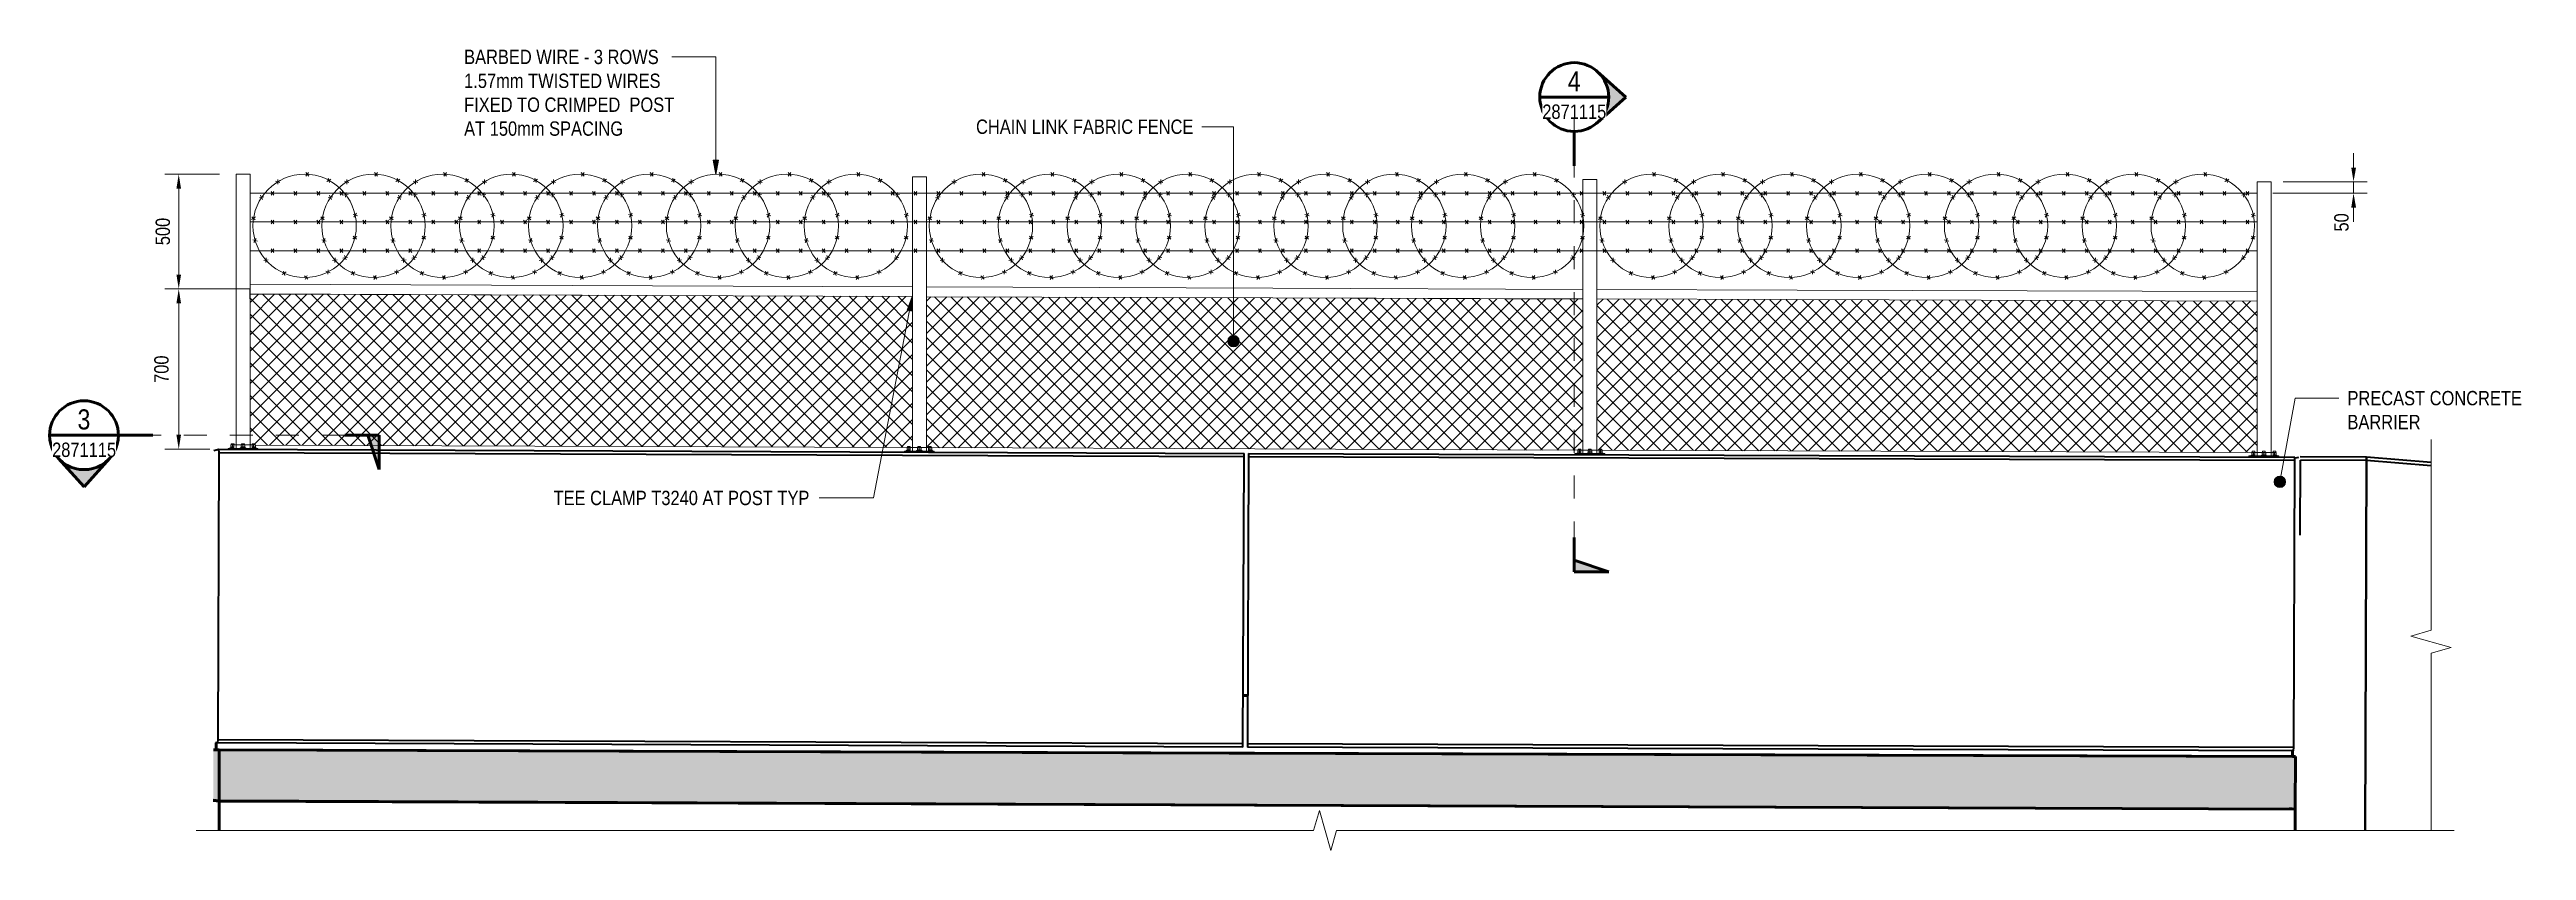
# Model space of a CAD drawing. Header units: metres. Extents: x 1 to 24, y 2 to 1737.
# Drawn here: x 13.25 to 24.04, y 19.03 to 22.52 of the extents above; entities that cross this region are included whole.
import ezdxf

# ---------------------------------------------------------------- set-up
doc = ezdxf.new("R2010")
doc.units = ezdxf.units.M
doc.linetypes.add('Dot_Section Line', pattern=[0.02, 0, -0.02])
doc.layers.get('Defpoints').update_dxf_attribs({"color": 41})
for name, color, linetype, lineweight in [('BRIDGE-HDRAIL', 7, 'Continuous', 18), ('D-BDGE', 7, 'Continuous', 13), ('D-BDGE-FLOOR', 7, 'Continuous', 50), ('D-BDGE-FLOOR-PAT', 7, 'Continuous', 50), ('D-BDGE-FRAMING', 7, 'Continuous', 50), ('D-BDGE-GEN-MOD', 7, 'Continuous', 35), ('D-BDGE-HDRAIL', 7, 'Continuous', 18), ('D-BDGE-LINE', 7, 'Continuous', 9), ('D-ENHA-ANNO-TEXT', 7, 'Continuous', 9), ('D-ENHA-TEXT', 7, 'Continuous', 9), ('D-ENHA-TEXT-DIMS', 7, 'Continuous', 9)]:
    doc.layers.add(name, color=color, linetype=linetype, lineweight=lineweight)
doc.styles.add('Arial Narrow_6', font='ARIALN.TTF', dxfattribs={"height": 0.0625})
doc.styles.add('Arial Narrow_7', font='ARIALN.TTF', dxfattribs={"height": 0.0875})
doc.dimstyles.new('Dimension_Standard_O__mm__3', dxfattribs={"dimscale": 0.3048, "dimtxt": 0.063964, "dimasz": 0.205052, "dimexe": 0.19685, "dimexo": 0.123031, "dimgap": 0.123031, "dimtad": 1, "dimdec": 0, "dimlfac": 1000, "dimzin": 0, "dimdsep": 46, "dimtxsty": 'Arial Narrow_6', "dimsah": 1, "dimcen": 0.09, "dimaunit": 1, "dimadec": 4, "dimazin": 0, "dimtfac": 1, "dimtdec": 4, "dimtix": 1, "dimtmove": 0, "dimatfit": 3, "dimfxl": 1, "dimtvp": 1, "dimtfill": 1, "dimtolj": 1, "dimtzin": 0, "dimlwd": 18, "dimlwe": 18, "dimarcsym": 2})
doc.dimstyles.new('Dimension_Standard_T__mm__1', dxfattribs={"dimscale": 0.3048, "dimtxt": 0.063964, "dimasz": 0.205052, "dimexe": 0.19685, "dimexo": 0.123031, "dimgap": 0.082021, "dimtad": 1, "dimdec": 0, "dimlfac": 1000, "dimzin": 0, "dimdsep": 46, "dimtxsty": 'Arial Narrow_6', "dimsah": 1, "dimcen": 0.09, "dimaunit": 1, "dimadec": 4, "dimazin": 0, "dimtfac": 1, "dimtdec": 4, "dimtix": 1, "dimtmove": 2, "dimatfit": 3, "dimfxl": 1, "dimtvp": 1, "dimtolj": 1, "dimtzin": 0, "dimlwd": 18, "dimlwe": 18, "dimarcsym": 2})

msp = doc.modelspace()

# ---------------------------------------------------------------- blocks, each defined once
blk = doc.blocks.new('08_ADC_Barrier_Precast_T2D_MBP-02-B - MBP-02-B-7218689-Section 36')
at = {"layer": 'D-BDGE-GEN-MOD'}
for p, q in [((-422.43, 20.743), (-422.434, 19.493)), ((-422.43, 20.758), (-417.874, 20.742)), ((-422.43, 20.758), (-422.43, 20.743)), ((-417.873, 20.727), (-422.43, 20.743)), ((-417.877, 19.477), (-417.873, 20.727)), ((-417.873, 20.727), (-417.874, 20.742)), ((-422.434, 19.493), (-417.877, 19.477)), ((-422.434, 19.493), (-422.434, 19.478)), ((-417.879, 19.462), (-422.434, 19.478)), ((-417.879, 19.462), (-417.877, 19.477))]:
    blk.add_line(p, q, dxfattribs=at)
blk = doc.blocks.new('08_ADC_Barrier_Precast_T2D_MBP-02-B - MBP-02-B-7218747-Section 36')
at = {"layer": 'D-BDGE-GEN-MOD'}
for p, q in [((-426.935, 20.77), (-426.914, 20.776)), ((-426.913, 20.761), (-426.918, 19.511)), ((-426.914, 20.776), (-422.449, 20.758)), ((-426.914, 20.776), (-426.913, 20.761)), ((-422.449, 20.743), (-426.913, 20.761)), ((-422.454, 19.493), (-422.449, 20.743)), ((-422.449, 20.743), (-422.449, 20.758)), ((-426.919, 19.496), (-426.928, 19.496)), ((-426.918, 19.511), (-426.919, 19.496)), ((-422.454, 19.478), (-426.919, 19.496)), ((-426.918, 19.511), (-422.454, 19.493)), ((-422.454, 19.478), (-422.454, 19.493))]:
    blk.add_line(p, q, dxfattribs=at)
blk = doc.blocks.new('Upstand North - Upstand North-7372798-Section 36')
at = {"layer": 'D-BDGE-FRAMING'}
for p, q in [((-422.453, 19.703), (-422.433, 19.703)), ((-426.924, 19.466), (-426.924, 19.496)), ((-422.976, 19.453), (-426.924, 19.466)), ((-417.883, 19.462), (-417.883, 19.437))]:
    blk.add_line(p, q, dxfattribs=at)
at = {"layer": 'D-BDGE-FRAMING', "color": 250, "true_color": 0x303030}
for p, q in [((-426.924, 19.466), (-426.936, 19.466)), ((-417.883, 19.437), (-422.976, 19.453))]:
    blk.add_line(p, q, dxfattribs=at)
blk = doc.blocks.new('Railing - 2935-7669619-Section 36')
at = {"layer": 'D-BDGE-HDRAIL', "lineweight": 9, "true_color": 0x969696}
h = blk.add_hatch(dxfattribs=at)
h.set_pattern_fill('FP_4', color=252, style=0, pattern_type=2)
h.set_pattern_definition([(45, (-425.33, 20.789), (-0.0353553, 0.0353553), []), (135, (-425.33, 20.789), (-0.0353553, -0.0353553), [])])
h.paths.add_polyline_path([(-423.893, 20.784), (-423.893, 21.442), (-425.4, 21.448), (-426.777, 21.452), (-426.777, 20.795), (-426.768, 20.795), (-426.768, 20.8), (-426.756, 20.8), (-426.756, 20.795), (-426.754, 20.795), (-426.754, 20.794), (-423.914, 20.784), (-423.914, 20.788), (-423.902, 20.788), (-423.902, 20.784), (-423.894, 20.784)])
at = {"layer": 'BRIDGE-HDRAIL'}
for p, q in [((-425.331, 21.447), (-426.777, 21.452)), ((-426.754, 20.794), (-423.914, 20.784)), ((-423.902, 20.784), (-423.893, 20.784))]:
    blk.add_line(p, q, dxfattribs=at)
blk = doc.blocks.new('Railing - TopMount-Intermediate-7511102-Section 36')
at = {"layer": 'BRIDGE-HDRAIL'}
for p, q in [((-423.893, 21.963), (-423.893, 20.768)), ((-423.893, 21.963), (-423.832, 21.963)), ((-423.832, 20.768), (-423.832, 21.963)), ((-423.928, 20.768), (-423.928, 20.764)), ((-423.798, 20.768), (-423.928, 20.768)), ((-423.92, 20.77), (-423.92, 20.768)), ((-423.903, 20.77), (-423.92, 20.77)), ((-423.916, 20.783), (-423.908, 20.783)), ((-423.916, 20.776), (-423.916, 20.783)), ((-423.916, 20.776), (-423.908, 20.776)), ((-423.916, 20.77), (-423.916, 20.776)), ((-423.908, 20.776), (-423.916, 20.776)), ((-423.914, 20.788), (-423.914, 20.783)), ((-423.902, 20.788), (-423.914, 20.788)), ((-423.908, 20.783), (-423.903, 20.783)), ((-423.908, 20.776), (-423.908, 20.783)), ((-423.908, 20.776), (-423.903, 20.776)), ((-423.908, 20.77), (-423.908, 20.776)), ((-423.903, 20.776), (-423.908, 20.776)), ((-423.903, 20.783), (-423.903, 20.768)), ((-423.871, 20.783), (-423.903, 20.783)), ((-423.902, 20.783), (-423.902, 20.788)), ((-423.875, 20.77), (-423.875, 20.768)), ((-423.851, 20.77), (-423.875, 20.77)), ((-423.871, 20.783), (-423.863, 20.783)), ((-423.871, 20.776), (-423.871, 20.783)), ((-423.871, 20.776), (-423.863, 20.776)), ((-423.871, 20.77), (-423.871, 20.776)), ((-423.863, 20.776), (-423.871, 20.776)), ((-423.869, 20.788), (-423.869, 20.783)), ((-423.857, 20.788), (-423.869, 20.788)), ((-423.863, 20.783), (-423.855, 20.783)), ((-423.863, 20.776), (-423.863, 20.783)), ((-423.863, 20.776), (-423.855, 20.776)), ((-423.863, 20.77), (-423.863, 20.776)), ((-423.855, 20.776), (-423.863, 20.776)), ((-423.857, 20.783), (-423.857, 20.788)), ((-423.855, 20.783), (-423.855, 20.776)), ((-423.823, 20.783), (-423.855, 20.783)), ((-423.855, 20.776), (-423.855, 20.77)), ((-423.851, 20.768), (-423.851, 20.77)), ((-423.823, 20.788), (-423.823, 20.783)), ((-423.811, 20.788), (-423.823, 20.788)), ((-423.823, 20.783), (-423.817, 20.783)), ((-423.823, 20.768), (-423.823, 20.783)), ((-423.823, 20.776), (-423.817, 20.776)), ((-423.817, 20.776), (-423.823, 20.776)), ((-423.805, 20.77), (-423.823, 20.77)), ((-423.817, 20.783), (-423.809, 20.783)), ((-423.817, 20.776), (-423.817, 20.783)), ((-423.817, 20.776), (-423.809, 20.776)), ((-423.817, 20.77), (-423.817, 20.776)), ((-423.809, 20.776), (-423.817, 20.776)), ((-423.811, 20.783), (-423.811, 20.788)), ((-423.809, 20.783), (-423.809, 20.776)), ((-423.809, 20.776), (-423.809, 20.77)), ((-423.805, 20.768), (-423.805, 20.77)), ((-423.798, 20.764), (-423.798, 20.768))]:
    blk.add_line(p, q, dxfattribs=at)
blk = doc.blocks.new('Railing - 2930-7669621-Section 36')
at = {"layer": 'D-BDGE-HDRAIL', "lineweight": 9, "true_color": 0x969696}
h = blk.add_hatch(dxfattribs=at)
h.set_pattern_fill('FP_5', color=252, style=0, pattern_type=2)
h.set_pattern_definition([(45, (-422.403, 20.777), (-0.0353553, 0.0353553), []), (135, (-422.403, 20.777), (-0.0353553, -0.0353553), [])])
h.paths.add_polyline_path([(-420.996, 20.772), (-420.996, 20.772), (-420.994, 20.772), (-420.994, 20.777), (-420.982, 20.777), (-420.982, 20.772), (-420.973, 20.772), (-420.973, 21.43), (-423.832, 21.441), (-423.832, 20.783), (-423.823, 20.783), (-423.823, 20.788), (-423.811, 20.788), (-423.811, 20.783), (-423.809, 20.783), (-421.075, 20.772)])
at = {"layer": 'BRIDGE-HDRAIL'}
for p, q in [((-420.973, 21.43), (-422.324, 21.436)), ((-423.809, 20.783), (-420.996, 20.772))]:
    blk.add_line(p, q, dxfattribs=at)
blk = doc.blocks.new('Railing - TopMount-Intermediate-V1-Section 36')
at = {"layer": 'BRIDGE-HDRAIL'}
for p, q in [((-420.973, 21.952), (-420.973, 20.757)), ((-420.973, 21.952), (-420.912, 21.952)), ((-420.912, 20.757), (-420.912, 21.952)), ((-421.008, 20.757), (-421.008, 20.753)), ((-420.878, 20.757), (-421.008, 20.757)), ((-421, 20.759), (-421, 20.757)), ((-420.983, 20.759), (-421, 20.759)), ((-420.996, 20.772), (-420.988, 20.772)), ((-420.996, 20.765), (-420.996, 20.772)), ((-420.996, 20.765), (-420.988, 20.765)), ((-420.996, 20.759), (-420.996, 20.765)), ((-420.988, 20.765), (-420.996, 20.765)), ((-420.994, 20.777), (-420.994, 20.772)), ((-420.982, 20.777), (-420.994, 20.777)), ((-420.988, 20.772), (-420.983, 20.772)), ((-420.988, 20.765), (-420.988, 20.772)), ((-420.988, 20.765), (-420.983, 20.765)), ((-420.988, 20.759), (-420.988, 20.765)), ((-420.983, 20.765), (-420.988, 20.765)), ((-420.983, 20.772), (-420.983, 20.757)), ((-420.951, 20.772), (-420.983, 20.772)), ((-420.982, 20.772), (-420.982, 20.777)), ((-420.955, 20.759), (-420.955, 20.757)), ((-420.931, 20.759), (-420.955, 20.759)), ((-420.951, 20.772), (-420.943, 20.772)), ((-420.951, 20.765), (-420.951, 20.772)), ((-420.951, 20.765), (-420.943, 20.765)), ((-420.951, 20.759), (-420.951, 20.765)), ((-420.943, 20.765), (-420.951, 20.765)), ((-420.949, 20.777), (-420.949, 20.772)), ((-420.937, 20.777), (-420.949, 20.777)), ((-420.943, 20.772), (-420.935, 20.772)), ((-420.943, 20.765), (-420.943, 20.772)), ((-420.943, 20.765), (-420.935, 20.765)), ((-420.943, 20.759), (-420.943, 20.765)), ((-420.935, 20.765), (-420.943, 20.765)), ((-420.937, 20.772), (-420.937, 20.777)), ((-420.935, 20.772), (-420.935, 20.765)), ((-420.903, 20.772), (-420.935, 20.772)), ((-420.935, 20.765), (-420.935, 20.759)), ((-420.931, 20.757), (-420.931, 20.759)), ((-420.903, 20.777), (-420.903, 20.772)), ((-420.891, 20.777), (-420.903, 20.777)), ((-420.903, 20.772), (-420.897, 20.772)), ((-420.903, 20.757), (-420.903, 20.772)), ((-420.903, 20.765), (-420.897, 20.765)), ((-420.897, 20.765), (-420.903, 20.765)), ((-420.885, 20.759), (-420.903, 20.759)), ((-420.897, 20.772), (-420.889, 20.772)), ((-420.897, 20.765), (-420.897, 20.772)), ((-420.897, 20.765), (-420.889, 20.765)), ((-420.897, 20.759), (-420.897, 20.765)), ((-420.889, 20.765), (-420.897, 20.765)), ((-420.891, 20.772), (-420.891, 20.777)), ((-420.889, 20.772), (-420.889, 20.765)), ((-420.889, 20.765), (-420.889, 20.759)), ((-420.885, 20.757), (-420.885, 20.759)), ((-420.878, 20.753), (-420.878, 20.757))]:
    blk.add_line(p, q, dxfattribs=at)
blk = doc.blocks.new('Railing - 2935-V2-Section 36')
at = {"layer": 'D-BDGE-HDRAIL', "lineweight": 9, "true_color": 0x969696}
h = blk.add_hatch(dxfattribs=at)
h.set_pattern_fill('FP_6', color=252, style=0, pattern_type=2)
h.set_pattern_definition([(45, (-419.475, 20.767), (-0.0353553, 0.0353553), []), (135, (-419.475, 20.767), (-0.0353553, -0.0353553), [])])
h.paths.add_polyline_path([(-418.038, 20.762), (-418.038, 21.421), (-420.912, 21.43), (-420.912, 20.772), (-420.903, 20.772), (-420.903, 20.777), (-420.891, 20.777), (-420.891, 20.772), (-420.871, 20.772), (-418.059, 20.762), (-418.059, 20.767), (-418.047, 20.767), (-418.047, 20.762)])
at = {"layer": 'BRIDGE-HDRAIL'}
for p, q in [((-420.889, 20.772), (-418.059, 20.762)), ((-418.047, 20.762), (-418.038, 20.762))]:
    blk.add_line(p, q, dxfattribs=at)
blk = doc.blocks.new('Railing - TopMount-End-7511104-Section 36')
at = {"layer": 'BRIDGE-HDRAIL'}
for p, q in [((-426.838, 21.975), (-426.838, 20.78)), ((-426.838, 21.975), (-426.777, 21.975)), ((-426.777, 20.78), (-426.777, 21.975)), ((-426.873, 20.78), (-426.873, 20.776)), ((-426.743, 20.78), (-426.873, 20.78)), ((-426.865, 20.782), (-426.865, 20.78)), ((-426.848, 20.782), (-426.865, 20.782)), ((-426.861, 20.795), (-426.853, 20.795)), ((-426.861, 20.787), (-426.861, 20.795)), ((-426.861, 20.787), (-426.853, 20.787)), ((-426.861, 20.782), (-426.861, 20.787)), ((-426.853, 20.787), (-426.861, 20.787)), ((-426.859, 20.8), (-426.859, 20.795)), ((-426.847, 20.8), (-426.859, 20.8)), ((-426.853, 20.795), (-426.848, 20.795)), ((-426.853, 20.787), (-426.853, 20.795)), ((-426.853, 20.787), (-426.848, 20.787)), ((-426.853, 20.782), (-426.853, 20.787)), ((-426.848, 20.787), (-426.853, 20.787)), ((-426.848, 20.795), (-426.848, 20.78)), ((-426.816, 20.795), (-426.848, 20.795)), ((-426.847, 20.795), (-426.847, 20.8)), ((-426.82, 20.782), (-426.82, 20.78)), ((-426.796, 20.782), (-426.82, 20.782)), ((-426.816, 20.795), (-426.808, 20.795)), ((-426.816, 20.787), (-426.816, 20.795)), ((-426.816, 20.787), (-426.808, 20.787)), ((-426.816, 20.782), (-426.816, 20.787)), ((-426.808, 20.787), (-426.816, 20.787)), ((-426.814, 20.8), (-426.814, 20.795)), ((-426.802, 20.8), (-426.814, 20.8)), ((-426.808, 20.795), (-426.8, 20.795)), ((-426.808, 20.787), (-426.808, 20.795)), ((-426.808, 20.787), (-426.8, 20.787)), ((-426.808, 20.782), (-426.808, 20.787)), ((-426.8, 20.787), (-426.808, 20.787)), ((-426.802, 20.795), (-426.802, 20.8)), ((-426.8, 20.795), (-426.8, 20.787)), ((-426.768, 20.795), (-426.8, 20.795)), ((-426.8, 20.787), (-426.8, 20.782)), ((-426.796, 20.78), (-426.796, 20.782)), ((-426.768, 20.8), (-426.768, 20.795)), ((-426.756, 20.8), (-426.768, 20.8)), ((-426.768, 20.795), (-426.762, 20.795)), ((-426.768, 20.78), (-426.768, 20.795)), ((-426.768, 20.787), (-426.762, 20.787)), ((-426.762, 20.787), (-426.768, 20.787)), ((-426.75, 20.782), (-426.768, 20.782)), ((-426.762, 20.795), (-426.754, 20.795)), ((-426.762, 20.787), (-426.762, 20.795)), ((-426.762, 20.787), (-426.754, 20.787)), ((-426.762, 20.782), (-426.762, 20.787)), ((-426.754, 20.787), (-426.762, 20.787)), ((-426.756, 20.795), (-426.756, 20.8)), ((-426.754, 20.795), (-426.754, 20.787)), ((-426.754, 20.787), (-426.754, 20.782)), ((-426.75, 20.78), (-426.75, 20.782)), ((-426.743, 20.776), (-426.743, 20.78))]:
    blk.add_line(p, q, dxfattribs=at)
blk = doc.blocks.new('Railing - TopMount-Start-7511100-Section 36')
at = {"layer": 'BRIDGE-HDRAIL'}
for p, q in [((-418.038, 21.942), (-418.038, 20.747)), ((-418.038, 21.942), (-417.977, 21.942)), ((-417.977, 20.747), (-417.977, 21.942)), ((-418.073, 20.747), (-418.073, 20.743)), ((-417.943, 20.747), (-418.073, 20.747)), ((-418.065, 20.749), (-418.065, 20.747)), ((-418.048, 20.749), (-418.065, 20.749)), ((-418.061, 20.762), (-418.053, 20.762)), ((-418.061, 20.755), (-418.061, 20.762)), ((-418.061, 20.755), (-418.053, 20.755)), ((-418.061, 20.749), (-418.061, 20.755)), ((-418.053, 20.755), (-418.061, 20.755)), ((-418.059, 20.767), (-418.059, 20.762)), ((-418.047, 20.767), (-418.059, 20.767)), ((-418.053, 20.762), (-418.048, 20.762)), ((-418.053, 20.755), (-418.053, 20.762)), ((-418.053, 20.755), (-418.048, 20.755)), ((-418.053, 20.749), (-418.053, 20.755)), ((-418.048, 20.755), (-418.053, 20.755)), ((-418.048, 20.762), (-418.048, 20.747)), ((-418.016, 20.762), (-418.048, 20.762)), ((-418.047, 20.762), (-418.047, 20.767)), ((-418.02, 20.749), (-418.02, 20.747)), ((-417.996, 20.749), (-418.02, 20.749)), ((-418.016, 20.762), (-418.008, 20.762)), ((-418.016, 20.755), (-418.016, 20.762)), ((-418.016, 20.755), (-418.008, 20.755)), ((-418.016, 20.749), (-418.016, 20.755)), ((-418.008, 20.755), (-418.016, 20.755)), ((-418.014, 20.767), (-418.014, 20.762)), ((-418.002, 20.767), (-418.014, 20.767)), ((-418.008, 20.762), (-418, 20.762)), ((-418.008, 20.755), (-418.008, 20.762)), ((-418.008, 20.755), (-418, 20.755)), ((-418.008, 20.749), (-418.008, 20.755)), ((-418, 20.755), (-418.008, 20.755)), ((-418.002, 20.762), (-418.002, 20.767)), ((-418, 20.762), (-418, 20.755)), ((-417.968, 20.762), (-418, 20.762)), ((-418, 20.755), (-418, 20.749)), ((-417.996, 20.747), (-417.996, 20.749)), ((-417.968, 20.767), (-417.968, 20.762)), ((-417.956, 20.767), (-417.968, 20.767)), ((-417.968, 20.762), (-417.962, 20.762)), ((-417.968, 20.747), (-417.968, 20.762)), ((-417.968, 20.755), (-417.962, 20.755)), ((-417.962, 20.755), (-417.968, 20.755)), ((-417.95, 20.749), (-417.968, 20.749)), ((-417.962, 20.762), (-417.954, 20.762)), ((-417.962, 20.755), (-417.962, 20.762)), ((-417.962, 20.755), (-417.954, 20.755)), ((-417.962, 20.749), (-417.962, 20.755)), ((-417.954, 20.755), (-417.962, 20.755)), ((-417.956, 20.762), (-417.956, 20.767)), ((-417.954, 20.762), (-417.954, 20.755)), ((-417.954, 20.755), (-417.954, 20.749)), ((-417.95, 20.747), (-417.95, 20.749)), ((-417.943, 20.743), (-417.943, 20.747))]:
    blk.add_line(p, q, dxfattribs=at)
blk = doc.blocks.new('Railing - Railing-7517329-Section 36')
at = {"layer": 'BRIDGE-HDRAIL'}
for p, q in [((-424.674, 21.487), (-426.778, 21.495)), ((-423.892, 21.484), (-424.674, 21.487)), ((-422.323, 21.478), (-423.833, 21.484)), ((-420.972, 21.473), (-422.323, 21.478)), ((-420.041, 21.47), (-420.913, 21.473)), ((-418.037, 21.463), (-420.041, 21.47)), ((-426.778, 21.453), (-424.674, 21.445)), ((-424.674, 21.445), (-423.892, 21.442)), ((-423.833, 21.441), (-422.324, 21.436)), ((-422.324, 21.436), (-420.972, 21.431)), ((-420.913, 21.431), (-420.041, 21.428)), ((-420.041, 21.428), (-418.037, 21.421))]:
    blk.add_line(p, q, dxfattribs=at)
for name in ['Railing - TopMount-End-7511104-Section 36', 'Railing - TopMount-Intermediate-7511102-Section 36', 'Railing - TopMount-Intermediate-V1-Section 36', 'Railing - TopMount-Start-7511100-Section 36', 'Railing - 2935-7669619-Section 36', 'Railing - 2930-7669621-Section 36', 'Railing - 2935-V2-Section 36']:
    blk.add_blockref(name, (0, 0))
blk = doc.blocks.new('SC_DET_BREAK LINE - Std Break-7693953-Section 36')
at = {"layer": 'D-BDGE-LINE', "lineweight": 13}
for p, q in [((-417.28, 20.819), (-417.28, 19.987)), ((-417.28, 19.987), (-417.368, 19.962)), ((-417.368, 19.962), (-417.193, 19.912)), ((-417.193, 19.912), (-417.28, 19.887)), ((-417.28, 19.887), (-417.28, 19.115))]:
    blk.add_line(p, q, dxfattribs=at)
blk = doc.blocks.new('SC_DET_BREAK LINE - Std Break-7694048-Section 36')
at = {"layer": 'D-BDGE-LINE', "lineweight": 13}
for p, q in [((-422.121, 19.202), (-422.146, 19.115)), ((-422.071, 19.027), (-422.121, 19.202)), ((-422.146, 19.115), (-427.012, 19.115)), ((-422.046, 19.115), (-422.071, 19.027)), ((-417.18, 19.115), (-422.046, 19.115))]:
    blk.add_line(p, q, dxfattribs=at)
blk = doc.blocks.new('DIMBLOCK31-Section 36')
at = {"layer": 'D-ENHA-TEXT-DIMS', "color": 0, "lineweight": 18, "transparency": 16777216}
for p, q in [((13.994, 21.975), (13.756, 21.975)), ((13.816, 21.912), (13.816, 21.537)), ((13.954, 21.475), (13.756, 21.475))]:
    blk.add_line(p, q, dxfattribs=at)
at = {"layer": 'D-ENHA-TEXT-DIMS', "color": 0, "transparency": 16777216}
for points in [[(13.806, 21.912), (13.826, 21.912), (13.816, 21.975)], [(13.806, 21.537), (13.826, 21.537), (13.816, 21.475)]]:
    blk.add_solid(points, dxfattribs=at)
at = {"layer": 'Defpoints', "color": 0, "transparency": 16777216}
for p in [(14.031, 21.975), (13.816, 21.475), (13.991, 21.475)]:
    blk.add_point(p, dxfattribs=at)
at = {"layer": 'D-ENHA-TEXT-DIMS', "color": 0, "lineweight": 18, "transparency": 16777216, "insert": (13.747, 21.725), "char_height": 0.0625, "width": 0.14255, "attachment_point": 5, "rotation": 90, "style": 'Arial Narrow_6', "bg_fill": 3, "box_fill_scale": 1.1, "bg_fill_color": 256, "bg_fill_true_color": 13158600, "bg_fill_transparency": 0}
blk.add_mtext('\\A1;500', dxfattribs=at)
blk = doc.blocks.new('DIMBLOCK32-Section 36')
at = {"layer": 'D-ENHA-TEXT-DIMS', "color": 0, "lineweight": 18, "transparency": 16777216}
for p, q in [((13.823, 21.475), (13.756, 21.475)), ((13.816, 21.412), (13.816, 20.839)), ((13.952, 20.776), (13.756, 20.776))]:
    blk.add_line(p, q, dxfattribs=at)
at = {"layer": 'D-ENHA-TEXT-DIMS', "color": 0, "transparency": 16777216}
for points in [[(13.806, 21.412), (13.826, 21.412), (13.816, 21.475)], [(13.806, 20.839), (13.826, 20.839), (13.816, 20.776)]]:
    blk.add_solid(points, dxfattribs=at)
at = {"layer": 'Defpoints', "color": 0, "transparency": 16777216}
for p in [(13.86, 21.475), (13.816, 20.776), (13.989, 20.776)]:
    blk.add_point(p, dxfattribs=at)
at = {"layer": 'D-ENHA-TEXT-DIMS', "color": 0, "lineweight": 18, "transparency": 16777216, "insert": (13.741, 21.125), "char_height": 0.0625, "width": 0.14255, "attachment_point": 5, "rotation": 90, "style": 'Arial Narrow_6', "bg_fill": 3, "box_fill_scale": 1.1, "bg_fill_color": 256, "bg_fill_true_color": 13158600, "bg_fill_transparency": 0}
blk.add_mtext('\\A1;700\u200e', dxfattribs=at)
blk = doc.blocks.new('DIMBLOCK33-Section 36')
at = {"layer": 'D-ENHA-TEXT-DIMS', "color": 0, "lineweight": 18, "transparency": 16777216}
for p, q in [((23.286, 22.004), (23.286, 22.067)), ((22.98, 21.942), (23.346, 21.942)), ((23.286, 21.892), (23.286, 21.942)), ((22.935, 21.892), (23.346, 21.892)), ((23.286, 21.829), (23.286, 21.767))]:
    blk.add_line(p, q, dxfattribs=at)
at = {"layer": 'D-ENHA-TEXT-DIMS', "color": 0, "transparency": 16777216}
for points in [[(23.276, 22.004), (23.297, 22.004), (23.286, 21.942)], [(23.276, 21.829), (23.297, 21.829), (23.286, 21.892)]]:
    blk.add_solid(points, dxfattribs=at)
at = {"layer": 'Defpoints', "color": 0, "transparency": 16777216}
for p in [(22.942, 21.942), (23.286, 21.942), (22.898, 21.892)]:
    blk.add_point(p, dxfattribs=at)
at = {"layer": 'D-ENHA-TEXT-DIMS', "color": 0, "lineweight": 18, "transparency": 16777216, "insert": (23.202, 21.725), "char_height": 0.0625, "width": 0.09503, "attachment_point": 1, "rotation": 90, "line_spacing_factor": 0.974696, "style": 'Arial Narrow_6'}
blk.add_mtext('\\A1;50', dxfattribs=at)
blk = doc.blocks.new('Section - sectionTail-4870194-Section 36')
at = {"layer": 'D-ENHA-ANNO-TEXT'}
blk.add_hatch(color=256, dxfattribs=at).paths.add_polyline_path([(-420.861, 20.242), (-421.011, 20.292), (-421.011, 20.242)])
at = {"layer": 'D-ENHA-ANNO-TEXT', "lineweight": 50}
for p, q in [((-421.011, 20.242), (-421.011, 20.392)), ((-421.011, 20.242), (-421.011, 20.292)), ((-421.011, 20.292), (-420.861, 20.242)), ((-420.861, 20.242), (-421.011, 20.242))]:
    blk.add_line(p, q, dxfattribs=at)
blk = doc.blocks.new('Section - SectionHead-4898858-Section 36')
at = {"layer": 'D-ENHA-ANNO-TEXT'}
h = blk.add_hatch(color=256, dxfattribs=at)
edge = h.paths.add_edge_path()
edge.add_line((-420.786, 22.311), (-420.911, 22.199))
edge.add_arc((-421.011, 22.311), 0.15, 311.8277, 408.1723)
edge.add_line((-420.911, 22.423), (-420.786, 22.311))
at = {"layer": 'D-ENHA-ANNO-TEXT', "lineweight": 50}
for p, q in [((-420.786, 22.311), (-420.911, 22.423)), ((-420.911, 22.199), (-420.786, 22.311)), ((-421.011, 22.161), (-421.011, 22.011))]:
    blk.add_line(p, q, dxfattribs=at)
for start, end in [(90, 270), (270, 90)]:
    blk.add_arc((-421.011, 22.311), 0.15, start, end, dxfattribs=at)

# ---------------------------------------------------------------- dimensions: what is measured, and where the dimension line sits
at = {"layer": 'D-ENHA-TEXT-DIMS', "lineweight": 18}
dim = msp.add_linear_dim(base=(23.2861235, 21.941905), p1=(22.8975449, 21.8915403), p2=(22.9424299, 21.941905), angle=90, dimstyle='Dimension_Standard_T__mm__1', override={"dimpost": '<>', "dimfxl": 0.067463}, dxfattribs=at)
dim.commit()
dim.dimension.update_dxf_attribs({"geometry": 'DIMBLOCK33-Section 36', "text_midpoint": (23.2434641, 21.7722451), "dimtype": 160, "text_rotation": 90})

# ---------------------------------------------------------------- hatches: boundary and pattern name
at = {"layer": 'D-BDGE-FLOOR-PAT', "true_color": 0xc0c0c0, "transparency": 33554496}
for points in [[(13.9914888, 19.2433835), (13.9921584, 19.4654697), (13.9672067, 19.46547), (13.9672048, 19.4648247), (13.9668715, 19.2459898), (13.9914736, 19.2433852)], [(18.500638, 19.2252416), (18.500638, 19.4512776), (13.9921627, 19.4654697), (13.9914736, 19.2433832), (17.2136714, 19.2304194)], [(23.0320028, 19.2070107), (23.0327165, 19.4370112), (18.500638, 19.4512776), (18.500638, 19.2252416), (22.4440947, 19.209376)]]:
    msp.add_hatch(color=9, dxfattribs=at).paths.add_polyline_path(points)
h = msp.add_hatch(color=9, dxfattribs=at)
h.paths.add_polyline_path([(23.0327293, 19.4370113), (22.9876513, 19.4372147), (23.0077772, 19.4370898)])
h.paths.add_polyline_path([(13.9797484, 19.4655706), (13.9797484, 19.4655713), (13.9796824, 19.4655711)])
at = {"layer": 'D-BDGE-FLOOR-PAT', "true_color": 0xc0c0c0}
msp.add_hatch(color=9, dxfattribs=at).paths.add_polyline_path([(23.0319852, 19.2069997), (23.0318771, 19.2070112), (23.0070331, 19.2096426), (13.9668715, 19.2455918), (13.9921585, 19.242997), (23.0292372, 19.2070107)])
at = {"layer": 'D-ENHA-TEXT'}
for points in [[(16.1548096, 21.9739074), (16.1658301, 22.0364074), (16.1437892, 22.0364074)], [(17.010159, 21.4411715), (16.9875244, 21.3818809), (17.009168, 21.3777151)]]:
    msp.add_hatch(color=256, dxfattribs=at).paths.add_polyline_path(points)
h = msp.add_hatch(color=256, dxfattribs=at)
edge = h.paths.add_edge_path()
edge.add_arc((18.4091154, 21.2469115), 0.025, 0, 360)
h = msp.add_hatch(color=256, dxfattribs=at)
edge = h.paths.add_edge_path()
edge.add_arc((22.9653943, 20.6341918), 0.025, 0, 360)

# ---------------------------------------------------------------- linework, layer by layer
at = {"layer": 'D-BDGE', "color": 8, "true_color": 0x808080}
for p, q in [((14.2177821, 21.8991942), (14.2306535, 21.8838864)), ((14.2300401, 21.8996248), (14.2185853, 21.88323)), ((14.23755, 21.9442968), (14.2568685, 21.9391204)), ((14.2473517, 21.9516705), (14.2473517, 21.9316705)), ((14.3177821, 21.8991942), (14.3306535, 21.8838864)), ((14.3300401, 21.8996248), (14.3185853, 21.88323)), ((14.369093, 21.9818599), (14.3821513, 21.9667112)), ((14.3813449, 21.9824408), (14.3700921, 21.9659068)), ((14.4177821, 21.8991942), (14.4306535, 21.8838864)), ((14.4300401, 21.8996248), (14.4185853, 21.88323)), ((14.4783842, 21.9532994), (14.4611876, 21.9430877)), ((14.4670395, 21.9579623), (14.4724525, 21.9387087)), ((14.5177821, 21.8991942), (14.5306535, 21.8838864)), ((14.5300401, 21.8996248), (14.5185853, 21.88323)), ((14.53755, 21.9442968), (14.5568685, 21.9391204)), ((14.5456451, 21.8948294), (14.5423938, 21.8750954)), ((14.5473517, 21.9516705), (14.5473517, 21.9316705)), ((14.6177821, 21.8991942), (14.6306535, 21.8838864)), ((14.6300401, 21.8996248), (14.6185853, 21.88323)), ((14.669093, 21.9818599), (14.6821513, 21.9667112)), ((14.6813449, 21.9824408), (14.6700921, 21.9659068)), ((14.7177821, 21.8991942), (14.7306535, 21.8838864)), ((14.7300401, 21.8996248), (14.7185853, 21.88323)), ((14.7783842, 21.9532994), (14.7611876, 21.9430877)), ((14.7670395, 21.9579623), (14.7724525, 21.9387087)), ((14.8177821, 21.8991942), (14.8306535, 21.8838864)), ((14.8300401, 21.8996248), (14.8185853, 21.88323)), ((14.83755, 21.9442968), (14.8568685, 21.9391204)), ((14.8456451, 21.8948294), (14.8423938, 21.8750954)), ((14.8473517, 21.9516705), (14.8473517, 21.9316705)), ((14.9177821, 21.8991942), (14.9306535, 21.8838864)), ((14.9300401, 21.8996248), (14.9185853, 21.88323)), ((14.969093, 21.9818599), (14.9821513, 21.9667112)), ((14.9813449, 21.9824408), (14.9700921, 21.9659068)), ((15.0177821, 21.8991942), (15.0306535, 21.8838864)), ((15.0300401, 21.8996248), (15.0185853, 21.88323)), ((15.0783842, 21.9532994), (15.0611876, 21.9430877)), ((15.0670395, 21.9579623), (15.0724525, 21.9387087)), ((15.1177821, 21.8991942), (15.1306535, 21.8838864)), ((15.1300401, 21.8996248), (15.1185853, 21.88323)), ((15.13755, 21.9442968), (15.1568685, 21.9391204)), ((15.1456451, 21.8948294), (15.1423938, 21.8750954)), ((15.1473517, 21.9516705), (15.1473517, 21.9316705)), ((15.2177821, 21.8991942), (15.2306535, 21.8838864)), ((15.2300401, 21.8996248), (15.2185853, 21.88323)), ((15.269093, 21.9818599), (15.2821513, 21.9667112)), ((15.2813449, 21.9824408), (15.2700921, 21.9659068)), ((15.3177821, 21.8991942), (15.3306535, 21.8838864)), ((15.3300401, 21.8996248), (15.3185853, 21.88323)), ((15.3783842, 21.9532994), (15.3611876, 21.9430877)), ((15.3670395, 21.9579623), (15.3724525, 21.9387087)), ((15.4177821, 21.8991942), (15.4306535, 21.8838864)), ((15.4300401, 21.8996248), (15.4185853, 21.88323)), ((15.43755, 21.9442968), (15.4568685, 21.9391204)), ((15.4456451, 21.8948294), (15.4423938, 21.8750954)), ((15.4473517, 21.9516705), (15.4473517, 21.9316705)), ((15.5177821, 21.8991942), (15.5306535, 21.8838864)), ((15.5300401, 21.8996248), (15.5185853, 21.88323)), ((15.569093, 21.9818599), (15.5821513, 21.9667112)), ((15.5813449, 21.9824408), (15.5700921, 21.9659068)), ((15.6177821, 21.8991942), (15.6306535, 21.8838864)), ((15.6300401, 21.8996248), (15.6185853, 21.88323)), ((15.6783842, 21.9532994), (15.6611876, 21.9430877)), ((15.6670395, 21.9579623), (15.6724525, 21.9387087)), ((15.7177821, 21.8991942), (15.7306535, 21.8838864)), ((15.7300401, 21.8996248), (15.7185853, 21.88323)), ((15.73755, 21.9442968), (15.7568685, 21.9391204)), ((15.7456451, 21.8948294), (15.7423938, 21.8750954)), ((15.7473517, 21.9516705), (15.7473517, 21.9316705)), ((15.8177821, 21.8991942), (15.8306535, 21.8838864)), ((15.8300401, 21.8996248), (15.8185853, 21.88323)), ((15.869093, 21.9818599), (15.8821513, 21.9667112)), ((15.8813449, 21.9824408), (15.8700921, 21.9659068)), ((15.9177821, 21.8991942), (15.9306535, 21.8838864)), ((15.9300401, 21.8996248), (15.9185853, 21.88323)), ((15.9783842, 21.9532994), (15.9611876, 21.9430877)), ((15.9670395, 21.9579623), (15.9724525, 21.9387087)), ((16.0177821, 21.8991942), (16.0306535, 21.8838864)), ((16.0300401, 21.8996248), (16.0185853, 21.88323)), ((16.03755, 21.9442968), (16.0568685, 21.9391204)), ((16.0456451, 21.8948294), (16.0423938, 21.8750954)), ((16.0473517, 21.9516705), (16.0473517, 21.9316705)), ((16.1177821, 21.8991942), (16.1306535, 21.8838864)), ((16.1300401, 21.8996248), (16.1185853, 21.88323)), ((16.169093, 21.9818599), (16.1821513, 21.9667112)), ((16.1813449, 21.9824408), (16.1700921, 21.9659068)), ((16.2177821, 21.8991942), (16.2306535, 21.8838864)), ((16.2300401, 21.8996248), (16.2185853, 21.88323)), ((16.2783842, 21.9532994), (16.2611876, 21.9430877)), ((16.2670395, 21.9579623), (16.2724525, 21.9387087)), ((16.3177821, 21.8991942), (16.3306535, 21.8838864)), ((16.3300401, 21.8996248), (16.3185853, 21.88323)), ((16.33755, 21.9442968), (16.3568685, 21.9391204)), ((16.3456451, 21.8948294), (16.3423938, 21.8750954)), ((16.3473517, 21.9516705), (16.3473517, 21.9316705)), ((16.4177821, 21.8991942), (16.4306535, 21.8838864)), ((16.4300401, 21.8996248), (16.4185853, 21.88323)), ((16.469093, 21.9818599), (16.4821513, 21.9667112)), ((16.4813449, 21.9824408), (16.4700921, 21.9659068)), ((16.5177821, 21.8991942), (16.5306535, 21.8838864)), ((16.5300401, 21.8996248), (16.5185853, 21.88323)), ((16.5783842, 21.9532994), (16.5611876, 21.9430877)), ((16.5670395, 21.9579623), (16.5724525, 21.9387087)), ((16.6177821, 21.8991942), (16.6306535, 21.8838864)), ((16.6300401, 21.8996248), (16.6185853, 21.88323)), ((16.63755, 21.9442968), (16.6568685, 21.9391204)), ((16.6456451, 21.8948294), (16.6423938, 21.8750954)), ((16.6473517, 21.9516705), (16.6473517, 21.9316705)), ((16.7177821, 21.8991942), (16.7306535, 21.8838864)), ((16.7300401, 21.8996248), (16.7185853, 21.88323)), ((16.769093, 21.9818599), (16.7821513, 21.9667112)), ((16.7813449, 21.9824408), (16.7700921, 21.9659068)), ((16.8177821, 21.8991942), (16.8306535, 21.8838864)), ((16.8300401, 21.8996248), (16.8185853, 21.88323)), ((16.8783842, 21.9532994), (16.8611876, 21.9430877)), ((16.8670395, 21.9579623), (16.8724525, 21.9387087)), ((16.9177821, 21.8991942), (16.9306535, 21.8838864)), ((16.9300401, 21.8996248), (16.9185853, 21.88323)), ((16.9456451, 21.8948294), (16.9423938, 21.8750954)), ((17.0177821, 21.8991942), (17.0306535, 21.8838864)), ((17.0300401, 21.8996248), (17.0185853, 21.88323)), ((17.1177821, 21.8991942), (17.1306535, 21.8838864)), ((17.1300401, 21.8996248), (17.1185853, 21.88323)), ((17.18255, 21.9442968), (17.2018685, 21.9391204)), ((17.1923517, 21.9516705), (17.1923517, 21.9316705)), ((17.2177821, 21.8991942), (17.2306535, 21.8838864)), ((17.2300401, 21.8996248), (17.2185853, 21.88323)), ((17.314093, 21.9818599), (17.3271513, 21.9667112)), ((17.3263449, 21.9824408), (17.3150921, 21.9659068)), ((17.3177821, 21.8991942), (17.3306535, 21.8838864)), ((17.3300401, 21.8996248), (17.3185853, 21.88323)), ((17.4233842, 21.9532994), (17.4061876, 21.9430877)), ((17.4120395, 21.9579623), (17.4174525, 21.9387087)), ((17.4177821, 21.8991942), (17.4306535, 21.8838864)), ((17.4300401, 21.8996248), (17.4185853, 21.88323)), ((17.48255, 21.9442968), (17.5018685, 21.9391204)), ((17.4906451, 21.8948294), (17.4873938, 21.8750954)), ((17.4923517, 21.9516705), (17.4923517, 21.9316705)), ((17.5177821, 21.8991942), (17.5306535, 21.8838864)), ((17.5300401, 21.8996248), (17.5185853, 21.88323)), ((17.614093, 21.9818599), (17.6271513, 21.9667112)), ((17.6263449, 21.9824408), (17.6150921, 21.9659068)), ((17.6177821, 21.8991942), (17.6306535, 21.8838864)), ((17.6300401, 21.8996248), (17.6185853, 21.88323)), ((17.7233842, 21.9532994), (17.7061876, 21.9430877)), ((17.7120395, 21.9579623), (17.7174525, 21.9387087)), ((17.7177821, 21.8991942), (17.7306535, 21.8838864)), ((17.7300401, 21.8996248), (17.7185853, 21.88323)), ((17.78255, 21.9442968), (17.8018685, 21.9391204)), ((17.7906451, 21.8948294), (17.7873938, 21.8750954)), ((17.7923517, 21.9516705), (17.7923517, 21.9316705)), ((17.8177821, 21.8991942), (17.8306535, 21.8838864)), ((17.8300401, 21.8996248), (17.8185853, 21.88323)), ((17.914093, 21.9818599), (17.9271513, 21.9667112)), ((17.9263449, 21.9824408), (17.9150921, 21.9659068)), ((17.9177821, 21.8991942), (17.9306535, 21.8838864)), ((17.9300401, 21.8996248), (17.9185853, 21.88323)), ((18.0233842, 21.9532994), (18.0061876, 21.9430877)), ((18.0120395, 21.9579623), (18.0174525, 21.9387087)), ((18.0177821, 21.8991942), (18.0306535, 21.8838864)), ((18.0300401, 21.8996248), (18.0185853, 21.88323)), ((18.08255, 21.9442968), (18.1018685, 21.9391204)), ((18.0906451, 21.8948294), (18.0873938, 21.8750954)), ((18.0923517, 21.9516705), (18.0923517, 21.9316705)), ((18.1177821, 21.8991942), (18.1306535, 21.8838864)), ((18.1300401, 21.8996248), (18.1185853, 21.88323)), ((18.214093, 21.9818599), (18.2271513, 21.9667112)), ((18.2263449, 21.9824408), (18.2150921, 21.9659068)), ((18.2177821, 21.8991942), (18.2306535, 21.8838864)), ((18.2300401, 21.8996248), (18.2185853, 21.88323)), ((18.3233842, 21.9532994), (18.3061876, 21.9430877)), ((18.3120395, 21.9579623), (18.3174525, 21.9387087)), ((18.3177821, 21.8991942), (18.3306535, 21.8838864)), ((18.3300401, 21.8996248), (18.3185853, 21.88323)), ((18.38255, 21.9442968), (18.4018685, 21.9391204)), ((18.3906451, 21.8948294), (18.3873938, 21.8750954)), ((18.3923517, 21.9516705), (18.3923517, 21.9316705)), ((18.4177821, 21.8991942), (18.4306535, 21.8838864)), ((18.4300401, 21.8996248), (18.4185853, 21.88323)), ((18.514093, 21.9818599), (18.5271513, 21.9667112)), ((18.5263449, 21.9824408), (18.5150921, 21.9659068)), ((18.5177821, 21.8991942), (18.5306535, 21.8838864)), ((18.5300401, 21.8996248), (18.5185853, 21.88323)), ((18.6233842, 21.9532994), (18.6061876, 21.9430877)), ((18.6120395, 21.9579623), (18.6174525, 21.9387087)), ((18.6177821, 21.8991942), (18.6306535, 21.8838864)), ((18.6300401, 21.8996248), (18.6185853, 21.88323)), ((18.68255, 21.9442968), (18.7018685, 21.9391204)), ((18.6906451, 21.8948294), (18.6873938, 21.8750954)), ((18.6923517, 21.9516705), (18.6923517, 21.9316705)), ((18.7177821, 21.8991942), (18.7306535, 21.8838864)), ((18.7300401, 21.8996248), (18.7185853, 21.88323)), ((18.814093, 21.9818599), (18.8271513, 21.9667112)), ((18.8263449, 21.9824408), (18.8150921, 21.9659068)), ((18.8177821, 21.8991942), (18.8306535, 21.8838864)), ((18.8300401, 21.8996248), (18.8185853, 21.88323)), ((18.9233842, 21.9532994), (18.9061876, 21.9430877)), ((18.9120395, 21.9579623), (18.9174525, 21.9387087)), ((18.9177821, 21.8991942), (18.9306535, 21.8838864)), ((18.9300401, 21.8996248), (18.9185853, 21.88323)), ((18.98255, 21.9442968), (19.0018685, 21.9391204)), ((18.9906451, 21.8948294), (18.9873938, 21.8750954)), ((18.9923517, 21.9516705), (18.9923517, 21.9316705)), ((19.0177821, 21.8991942), (19.0306535, 21.8838864)), ((19.0300401, 21.8996248), (19.0185853, 21.88323)), ((19.114093, 21.9818599), (19.1271513, 21.9667112)), ((19.1263449, 21.9824408), (19.1150921, 21.9659068)), ((19.1177821, 21.8991942), (19.1306535, 21.8838864)), ((19.1300401, 21.8996248), (19.1185853, 21.88323)), ((19.2233842, 21.9532994), (19.2061876, 21.9430877)), ((19.2120395, 21.9579623), (19.2174525, 21.9387087)), ((19.2177821, 21.8991942), (19.2306535, 21.8838864)), ((19.2300401, 21.8996248), (19.2185853, 21.88323)), ((19.28255, 21.9442968), (19.3018685, 21.9391204)), ((19.2906451, 21.8948294), (19.2873938, 21.8750954)), ((19.2923517, 21.9516705), (19.2923517, 21.9316705)), ((19.3177821, 21.8991942), (19.3306535, 21.8838864)), ((19.3300401, 21.8996248), (19.3185853, 21.88323)), ((19.414093, 21.9818599), (19.4271513, 21.9667112)), ((19.4263449, 21.9824408), (19.4150921, 21.9659068)), ((19.4177821, 21.8991942), (19.4306535, 21.8838864)), ((19.4300401, 21.8996248), (19.4185853, 21.88323)), ((19.5233842, 21.9532994), (19.5061876, 21.9430877)), ((19.5120395, 21.9579623), (19.5174525, 21.9387087)), ((19.5177821, 21.8991942), (19.5306535, 21.8838864)), ((19.5300401, 21.8996248), (19.5185853, 21.88323)), ((19.58255, 21.9442968), (19.6018685, 21.9391204)), ((19.5906451, 21.8948294), (19.5873938, 21.8750954)), ((19.5923517, 21.9516705), (19.5923517, 21.9316705)), ((19.6177821, 21.8991942), (19.6306535, 21.8838864)), ((19.6300401, 21.8996248), (19.6185853, 21.88323)), ((19.714093, 21.9818599), (19.7271513, 21.9667112)), ((19.7263449, 21.9824408), (19.7150921, 21.9659068)), ((19.7177821, 21.8991942), (19.7306535, 21.8838864)), ((19.7300401, 21.8996248), (19.7185853, 21.88323)), ((19.8233842, 21.9532994), (19.8061876, 21.9430877)), ((19.8120395, 21.9579623), (19.8174525, 21.9387087)), ((19.8177821, 21.8991942), (19.8306535, 21.8838864)), ((19.8300401, 21.8996248), (19.8185853, 21.88323)), ((19.8906451, 21.8948294), (19.8873938, 21.8750954)), ((19.9177821, 21.8991942), (19.9306535, 21.8838864)), ((19.9300401, 21.8996248), (19.9185853, 21.88323)), ((20.0177821, 21.8991942), (20.0306535, 21.8838864)), ((20.0300401, 21.8996248), (20.0185853, 21.88323)), ((20.10255, 21.9442968), (20.1218685, 21.9391204)), ((20.1123517, 21.9516705), (20.1123517, 21.9316705)), ((20.1177821, 21.8991942), (20.1306535, 21.8838864)), ((20.1300401, 21.8996248), (20.1185853, 21.88323)), ((20.2177821, 21.8991942), (20.2306535, 21.8838864)), ((20.2300401, 21.8996248), (20.2185853, 21.88323)), ((20.234093, 21.9818599), (20.2471513, 21.9667112)), ((20.2463449, 21.9824408), (20.2350921, 21.9659068)), ((20.3177821, 21.8991942), (20.3306535, 21.8838864)), ((20.3300401, 21.8996248), (20.3185853, 21.88323)), ((20.3433842, 21.9532994), (20.3261876, 21.9430877)), ((20.3320395, 21.9579623), (20.3374525, 21.9387087)), ((20.40255, 21.9442968), (20.4218685, 21.9391204)), ((20.4106451, 21.8948294), (20.4073938, 21.8750954)), ((20.4123517, 21.9516705), (20.4123517, 21.9316705)), ((20.4177821, 21.8991942), (20.4306535, 21.8838864)), ((20.4300401, 21.8996248), (20.4185853, 21.88323)), ((20.5177821, 21.8991942), (20.5306535, 21.8838864)), ((20.5300401, 21.8996248), (20.5185853, 21.88323)), ((20.534093, 21.9818599), (20.5471513, 21.9667112)), ((20.5463449, 21.9824408), (20.5350921, 21.9659068)), ((20.6177821, 21.8991942), (20.6306535, 21.8838864)), ((20.6300401, 21.8996248), (20.6185853, 21.88323)), ((20.6433842, 21.9532994), (20.6261876, 21.9430877)), ((20.6320395, 21.9579623), (20.6374525, 21.9387087)), ((20.70255, 21.9442968), (20.7218685, 21.9391204)), ((20.7106451, 21.8948294), (20.7073938, 21.8750954)), ((20.7123517, 21.9516705), (20.7123517, 21.9316705)), ((20.7177821, 21.8991942), (20.7306535, 21.8838864)), ((20.7300401, 21.8996248), (20.7185853, 21.88323)), ((20.8177821, 21.8991942), (20.8306535, 21.8838864)), ((20.8300401, 21.8996248), (20.8185853, 21.88323)), ((20.834093, 21.9818599), (20.8471513, 21.9667112)), ((20.8463449, 21.9824408), (20.8350921, 21.9659068)), ((20.9177821, 21.8991942), (20.9306535, 21.8838864)), ((20.9300401, 21.8996248), (20.9185853, 21.88323)), ((20.9433842, 21.9532994), (20.9261876, 21.9430877)), ((20.9320395, 21.9579623), (20.9374525, 21.9387087)), ((21.00255, 21.9442968), (21.0218685, 21.9391204)), ((21.0106451, 21.8948294), (21.0073938, 21.8750954)), ((21.0123517, 21.9516705), (21.0123517, 21.9316705)), ((21.0177821, 21.8991942), (21.0306535, 21.8838864)), ((21.0300401, 21.8996248), (21.0185853, 21.88323)), ((21.1177821, 21.8991942), (21.1306535, 21.8838864)), ((21.1300401, 21.8996248), (21.1185853, 21.88323)), ((21.134093, 21.9818599), (21.1471513, 21.9667112)), ((21.1463449, 21.9824408), (21.1350921, 21.9659068)), ((21.2177821, 21.8991942), (21.2306535, 21.8838864)), ((21.2300401, 21.8996248), (21.2185853, 21.88323)), ((21.2433842, 21.9532994), (21.2261876, 21.9430877)), ((21.2320395, 21.9579623), (21.2374525, 21.9387087)), ((21.30255, 21.9442968), (21.3218685, 21.9391204)), ((21.3106451, 21.8948294), (21.3073938, 21.8750954)), ((21.3123517, 21.9516705), (21.3123517, 21.9316705)), ((21.3177821, 21.8991942), (21.3306535, 21.8838864)), ((21.3300401, 21.8996248), (21.3185853, 21.88323)), ((21.4177821, 21.8991942), (21.4306535, 21.8838864)), ((21.4300401, 21.8996248), (21.4185853, 21.88323)), ((21.434093, 21.9818599), (21.4471513, 21.9667112)), ((21.4463449, 21.9824408), (21.4350921, 21.9659068)), ((21.5177821, 21.8991942), (21.5306535, 21.8838864)), ((21.5300401, 21.8996248), (21.5185853, 21.88323)), ((21.5433842, 21.9532994), (21.5261876, 21.9430877)), ((21.5320395, 21.9579623), (21.5374525, 21.9387087)), ((21.60255, 21.9442968), (21.6218685, 21.9391204)), ((21.6106451, 21.8948294), (21.6073938, 21.8750954)), ((21.6123517, 21.9516705), (21.6123517, 21.9316705)), ((21.6177821, 21.8991942), (21.6306535, 21.8838864)), ((21.6300401, 21.8996248), (21.6185853, 21.88323)), ((21.7177821, 21.8991942), (21.7306535, 21.8838864)), ((21.7300401, 21.8996248), (21.7185853, 21.88323)), ((21.734093, 21.9818599), (21.7471513, 21.9667112)), ((21.7463449, 21.9824408), (21.7350921, 21.9659068)), ((21.8177821, 21.8991942), (21.8306535, 21.8838864)), ((21.8300401, 21.8996248), (21.8185853, 21.88323)), ((21.8433842, 21.9532994), (21.8261876, 21.9430877)), ((21.8320395, 21.9579623), (21.8374525, 21.9387087)), ((21.90255, 21.9442968), (21.9218685, 21.9391204)), ((21.9106451, 21.8948294), (21.9073938, 21.8750954)), ((21.9123517, 21.9516705), (21.9123517, 21.9316705)), ((21.9177821, 21.8991942), (21.9306535, 21.8838864)), ((21.9300401, 21.8996248), (21.9185853, 21.88323)), ((22.0177821, 21.8991942), (22.0306535, 21.8838864)), ((22.0300401, 21.8996248), (22.0185853, 21.88323)), ((22.034093, 21.9818599), (22.0471513, 21.9667112)), ((22.0463449, 21.9824408), (22.0350921, 21.9659068)), ((22.1177821, 21.8991942), (22.1306535, 21.8838864)), ((22.1300401, 21.8996248), (22.1185853, 21.88323)), ((22.1433842, 21.9532994), (22.1261876, 21.9430877)), ((22.1320395, 21.9579623), (22.1374525, 21.9387087)), ((22.20255, 21.9442968), (22.2218685, 21.9391204)), ((22.2106451, 21.8948294), (22.2073938, 21.8750954)), ((22.2123517, 21.9516705), (22.2123517, 21.9316705)), ((22.2177821, 21.8991942), (22.2306535, 21.8838864)), ((22.2300401, 21.8996248), (22.2185853, 21.88323)), ((22.3177821, 21.8991942), (22.3306535, 21.8838864)), ((22.3300401, 21.8996248), (22.3185853, 21.88323)), ((22.334093, 21.9818599), (22.3471513, 21.9667112)), ((22.3463449, 21.9824408), (22.3350921, 21.9659068)), ((22.4177821, 21.8991942), (22.4306535, 21.8838864)), ((22.4300401, 21.8996248), (22.4185853, 21.88323)), ((22.4433842, 21.9532994), (22.4261876, 21.9430877)), ((22.4320395, 21.9579623), (22.4374525, 21.9387087)), ((22.50255, 21.9442968), (22.5218685, 21.9391204)), ((22.5106451, 21.8948294), (22.5073938, 21.8750954)), ((22.5123517, 21.9516705), (22.5123517, 21.9316705)), ((22.5177821, 21.8991942), (22.5306535, 21.8838864)), ((22.5300401, 21.8996248), (22.5185853, 21.88323)), ((22.6177821, 21.8991942), (22.6306535, 21.8838864)), ((22.6300401, 21.8996248), (22.6185853, 21.88323)), ((22.634093, 21.9818599), (22.6471513, 21.9667112)), ((22.6463449, 21.9824408), (22.6350921, 21.9659068)), ((22.7177821, 21.8991942), (22.7306535, 21.8838864)), ((22.7300401, 21.8996248), (22.7185853, 21.88323)), ((22.7433842, 21.9532994), (22.7261876, 21.9430877)), ((22.7320395, 21.9579623), (22.7374525, 21.9387087)), ((22.8106451, 21.8948294), (22.8073938, 21.8750954)), ((22.8177821, 21.8991942), (22.8306535, 21.8838864)), ((22.8300401, 21.8996248), (22.8185853, 21.88323)), ((14.1261602, 21.8915403), (22.8661602, 21.8915403)), ((14.1335771, 21.7771605), (14.1499367, 21.7886655)), ((14.134204, 21.78941), (14.1495511, 21.7765856)), ((14.1669921, 21.8722816), (14.1866847, 21.8757747)), ((14.1727482, 21.8831127), (14.1812191, 21.8649952)), ((14.4335771, 21.7771605), (14.4499367, 21.7886655)), ((14.434204, 21.78941), (14.4495511, 21.7765856)), ((14.4669921, 21.8722816), (14.4866847, 21.8757747)), ((14.4727482, 21.8831127), (14.4812191, 21.8649952)), ((14.553947, 21.8858004), (14.5340439, 21.8838333)), ((14.5938086, 21.7926505), (14.5749458, 21.7992984)), ((14.5901123, 21.8043459), (14.5788088, 21.7878464)), ((14.7335771, 21.7771605), (14.7499367, 21.7886655)), ((14.734204, 21.78941), (14.7495511, 21.7765856)), ((14.7669921, 21.8722816), (14.7866847, 21.8757747)), ((14.7727482, 21.8831127), (14.7812191, 21.8649952)), ((14.853947, 21.8858004), (14.8340439, 21.8838333)), ((14.8938086, 21.7926505), (14.8749458, 21.7992984)), ((14.8901123, 21.8043459), (14.8788088, 21.7878464)), ((15.0335771, 21.7771605), (15.0499367, 21.7886655)), ((15.034204, 21.78941), (15.0495511, 21.7765856)), ((15.0669921, 21.8722816), (15.0866847, 21.8757747)), ((15.0727482, 21.8831127), (15.0812191, 21.8649952)), ((15.153947, 21.8858004), (15.1340439, 21.8838333)), ((15.1938086, 21.7926505), (15.1749458, 21.7992984)), ((15.1901123, 21.8043459), (15.1788088, 21.7878464)), ((15.3335771, 21.7771605), (15.3499367, 21.7886655)), ((15.334204, 21.78941), (15.3495511, 21.7765856)), ((15.3669921, 21.8722816), (15.3866847, 21.8757747)), ((15.3727482, 21.8831127), (15.3812191, 21.8649952)), ((15.453947, 21.8858004), (15.4340439, 21.8838333)), ((15.4938086, 21.7926505), (15.4749458, 21.7992984)), ((15.4901123, 21.8043459), (15.4788088, 21.7878464)), ((15.6335771, 21.7771605), (15.6499367, 21.7886655)), ((15.634204, 21.78941), (15.6495511, 21.7765856)), ((15.6669921, 21.8722816), (15.6866847, 21.8757747)), ((15.6727482, 21.8831127), (15.6812191, 21.8649952)), ((15.753947, 21.8858004), (15.7340439, 21.8838333)), ((15.7938086, 21.7926505), (15.7749458, 21.7992984)), ((15.7901123, 21.8043459), (15.7788088, 21.7878464)), ((15.9335771, 21.7771605), (15.9499367, 21.7886655)), ((15.934204, 21.78941), (15.9495511, 21.7765856)), ((15.9669921, 21.8722816), (15.9866847, 21.8757747)), ((15.9727482, 21.8831127), (15.9812191, 21.8649952)), ((16.053947, 21.8858004), (16.0340439, 21.8838333)), ((16.0938086, 21.7926505), (16.0749458, 21.7992984)), ((16.0901123, 21.8043459), (16.0788088, 21.7878464)), ((16.2335771, 21.7771605), (16.2499367, 21.7886655)), ((16.234204, 21.78941), (16.2495511, 21.7765856)), ((16.2669921, 21.8722816), (16.2866847, 21.8757747)), ((16.2727482, 21.8831127), (16.2812191, 21.8649952)), ((16.353947, 21.8858004), (16.3340439, 21.8838333)), ((16.3938086, 21.7926505), (16.3749458, 21.7992984)), ((16.3901123, 21.8043459), (16.3788088, 21.7878464)), ((16.5335771, 21.7771605), (16.5499367, 21.7886655)), ((16.534204, 21.78941), (16.5495511, 21.7765856)), ((16.5669921, 21.8722816), (16.5866847, 21.8757747)), ((16.5727482, 21.8831127), (16.5812191, 21.8649952)), ((16.653947, 21.8858004), (16.6340439, 21.8838333)), ((16.6938086, 21.7926505), (16.6749458, 21.7992984)), ((16.6901123, 21.8043459), (16.6788088, 21.7878464)), ((16.953947, 21.8858004), (16.9340439, 21.8838333)), ((16.9938086, 21.7926505), (16.9749458, 21.7992984)), ((16.9901123, 21.8043459), (16.9788088, 21.7878464)), ((17.0785771, 21.7771605), (17.0949367, 21.7886655)), ((17.079204, 21.78941), (17.0945511, 21.7765856)), ((17.1119921, 21.8722816), (17.1316847, 21.8757747)), ((17.1177482, 21.8831127), (17.1262191, 21.8649952)), ((17.3785771, 21.7771605), (17.3949367, 21.7886655)), ((17.379204, 21.78941), (17.3945511, 21.7765856)), ((17.4119921, 21.8722816), (17.4316847, 21.8757747)), ((17.4177482, 21.8831127), (17.4262191, 21.8649952)), ((17.498947, 21.8858004), (17.4790439, 21.8838333)), ((17.5388086, 21.7926505), (17.5199458, 21.7992984)), ((17.5351123, 21.8043459), (17.5238088, 21.7878464)), ((17.6785771, 21.7771605), (17.6949367, 21.7886655)), ((17.679204, 21.78941), (17.6945511, 21.7765856)), ((17.7119921, 21.8722816), (17.7316847, 21.8757747)), ((17.7177482, 21.8831127), (17.7262191, 21.8649952)), ((17.798947, 21.8858004), (17.7790439, 21.8838333)), ((17.8388086, 21.7926505), (17.8199458, 21.7992984)), ((17.8351123, 21.8043459), (17.8238088, 21.7878464)), ((17.9785771, 21.7771605), (17.9949367, 21.7886655)), ((17.979204, 21.78941), (17.9945511, 21.7765856)), ((18.0119921, 21.8722816), (18.0316847, 21.8757747)), ((18.0177482, 21.8831127), (18.0262191, 21.8649952)), ((18.098947, 21.8858004), (18.0790439, 21.8838333)), ((18.1388086, 21.7926505), (18.1199458, 21.7992984)), ((18.1351123, 21.8043459), (18.1238088, 21.7878464)), ((18.2785771, 21.7771605), (18.2949367, 21.7886655)), ((18.279204, 21.78941), (18.2945511, 21.7765856)), ((18.3119921, 21.8722816), (18.3316847, 21.8757747)), ((18.3177482, 21.8831127), (18.3262191, 21.8649952)), ((18.398947, 21.8858004), (18.3790439, 21.8838333)), ((18.4388086, 21.7926505), (18.4199458, 21.7992984)), ((18.4351123, 21.8043459), (18.4238088, 21.7878464)), ((18.5785771, 21.7771605), (18.5949367, 21.7886655)), ((18.579204, 21.78941), (18.5945511, 21.7765856)), ((18.6119921, 21.8722816), (18.6316847, 21.8757747)), ((18.6177482, 21.8831127), (18.6262191, 21.8649952)), ((18.698947, 21.8858004), (18.6790439, 21.8838333)), ((18.7388086, 21.7926505), (18.7199458, 21.7992984)), ((18.7351123, 21.8043459), (18.7238088, 21.7878464)), ((18.8785771, 21.7771605), (18.8949367, 21.7886655)), ((18.879204, 21.78941), (18.8945511, 21.7765856)), ((18.9119921, 21.8722816), (18.9316847, 21.8757747)), ((18.9177482, 21.8831127), (18.9262191, 21.8649952)), ((18.998947, 21.8858004), (18.9790439, 21.8838333)), ((19.0388086, 21.7926505), (19.0199458, 21.7992984)), ((19.0351123, 21.8043459), (19.0238088, 21.7878464)), ((19.1785771, 21.7771605), (19.1949367, 21.7886655)), ((19.179204, 21.78941), (19.1945511, 21.7765856)), ((19.2119921, 21.8722816), (19.2316847, 21.8757747)), ((19.2177482, 21.8831127), (19.2262191, 21.8649952)), ((19.298947, 21.8858004), (19.2790439, 21.8838333)), ((19.3388086, 21.7926505), (19.3199458, 21.7992984)), ((19.3351123, 21.8043459), (19.3238088, 21.7878464)), ((19.4785771, 21.7771605), (19.4949367, 21.7886655)), ((19.479204, 21.78941), (19.4945511, 21.7765856)), ((19.5119921, 21.8722816), (19.5316847, 21.8757747)), ((19.5177482, 21.8831127), (19.5262191, 21.8649952)), ((19.598947, 21.8858004), (19.5790439, 21.8838333)), ((19.6388086, 21.7926505), (19.6199458, 21.7992984)), ((19.6351123, 21.8043459), (19.6238088, 21.7878464)), ((19.898947, 21.8858004), (19.8790439, 21.8838333)), ((19.9388086, 21.7926505), (19.9199458, 21.7992984)), ((19.9351123, 21.8043459), (19.9238088, 21.7878464)), ((19.9985771, 21.7771605), (20.0149367, 21.7886655)), ((19.999204, 21.78941), (20.0145511, 21.7765856)), ((20.0319921, 21.8722816), (20.0516847, 21.8757747)), ((20.0377482, 21.8831127), (20.0462191, 21.8649952)), ((20.2985771, 21.7771605), (20.3149367, 21.7886655)), ((20.299204, 21.78941), (20.3145511, 21.7765856)), ((20.3319921, 21.8722816), (20.3516847, 21.8757747)), ((20.3377482, 21.8831127), (20.3462191, 21.8649952)), ((20.418947, 21.8858004), (20.3990439, 21.8838333)), ((20.4588086, 21.7926505), (20.4399458, 21.7992984)), ((20.4551123, 21.8043459), (20.4438088, 21.7878464)), ((20.5985771, 21.7771605), (20.6149367, 21.7886655)), ((20.599204, 21.78941), (20.6145511, 21.7765856)), ((20.6319921, 21.8722816), (20.6516847, 21.8757747)), ((20.6377482, 21.8831127), (20.6462191, 21.8649952)), ((20.718947, 21.8858004), (20.6990439, 21.8838333)), ((20.7588086, 21.7926505), (20.7399458, 21.7992984)), ((20.7551123, 21.8043459), (20.7438088, 21.7878464)), ((20.8985771, 21.7771605), (20.9149367, 21.7886655)), ((20.899204, 21.78941), (20.9145511, 21.7765856)), ((20.9319921, 21.8722816), (20.9516847, 21.8757747)), ((20.9377482, 21.8831127), (20.9462191, 21.8649952)), ((21.018947, 21.8858004), (20.9990439, 21.8838333)), ((21.0588086, 21.7926505), (21.0399458, 21.7992984)), ((21.0551123, 21.8043459), (21.0438088, 21.7878464)), ((21.1985771, 21.7771605), (21.2149367, 21.7886655)), ((21.199204, 21.78941), (21.2145511, 21.7765856)), ((21.2319921, 21.8722816), (21.2516847, 21.8757747)), ((21.2377482, 21.8831127), (21.2462191, 21.8649952)), ((21.318947, 21.8858004), (21.2990439, 21.8838333)), ((21.3588086, 21.7926505), (21.3399458, 21.7992984)), ((21.3551123, 21.8043459), (21.3438088, 21.7878464)), ((21.4985771, 21.7771605), (21.5149367, 21.7886655)), ((21.499204, 21.78941), (21.5145511, 21.7765856)), ((21.5319921, 21.8722816), (21.5516847, 21.8757747)), ((21.5377482, 21.8831127), (21.5462191, 21.8649952)), ((21.618947, 21.8858004), (21.5990439, 21.8838333)), ((21.6588086, 21.7926505), (21.6399458, 21.7992984)), ((21.6551123, 21.8043459), (21.6438088, 21.7878464)), ((21.7985771, 21.7771605), (21.8149367, 21.7886655)), ((21.799204, 21.78941), (21.8145511, 21.7765856)), ((21.8319921, 21.8722816), (21.8516847, 21.8757747)), ((21.8377482, 21.8831127), (21.8462191, 21.8649952)), ((21.918947, 21.8858004), (21.8990439, 21.8838333)), ((21.9588086, 21.7926505), (21.9399458, 21.7992984)), ((21.9551123, 21.8043459), (21.9438088, 21.7878464)), ((22.0985771, 21.7771605), (22.1149367, 21.7886655)), ((22.099204, 21.78941), (22.1145511, 21.7765856)), ((22.1319921, 21.8722816), (22.1516847, 21.8757747)), ((22.1377482, 21.8831127), (22.1462191, 21.8649952)), ((22.218947, 21.8858004), (22.1990439, 21.8838333)), ((22.2588086, 21.7926505), (22.2399458, 21.7992984)), ((22.2551123, 21.8043459), (22.2438088, 21.7878464)), ((22.3985771, 21.7771605), (22.4149367, 21.7886655)), ((22.399204, 21.78941), (22.4145511, 21.7765856)), ((22.4319921, 21.8722816), (22.4516847, 21.8757747)), ((22.4377482, 21.8831127), (22.4462191, 21.8649952)), ((22.518947, 21.8858004), (22.4990439, 21.8838333)), ((22.5588086, 21.7926505), (22.5399458, 21.7992984)), ((22.5551123, 21.8043459), (22.5438088, 21.7878464)), ((22.818947, 21.8858004), (22.7990439, 21.8838333)), ((22.8588086, 21.7926505), (22.8399458, 21.7992984)), ((22.8551123, 21.8043459), (22.8438088, 21.7878464)), ((14.1261602, 21.7665403), (22.8661602, 21.7665403)), ((14.138975, 21.6882019), (14.1583093, 21.6830847)), ((14.1435954, 21.6768398), (14.1535422, 21.6941909)), ((14.2177821, 21.7741684), (14.2306535, 21.7588607)), ((14.2300401, 21.774599), (14.2185853, 21.7582043)), ((14.3177821, 21.7741684), (14.3306535, 21.7588607)), ((14.3300401, 21.774599), (14.3185853, 21.7582043)), ((14.4177821, 21.7741684), (14.4306535, 21.7588607)), ((14.4300401, 21.774599), (14.4185853, 21.7582043)), ((14.438975, 21.6882019), (14.4583093, 21.6830847)), ((14.4435954, 21.6768398), (14.4535422, 21.6941909)), ((14.5177821, 21.7741684), (14.5306535, 21.7588607)), ((14.5300401, 21.774599), (14.5185853, 21.7582043)), ((14.5920703, 21.7035453), (14.5748425, 21.6933863)), ((14.5904652, 21.6913852), (14.5761935, 21.7053966)), ((14.6177821, 21.7741684), (14.6306535, 21.7588607)), ((14.6300401, 21.774599), (14.6185853, 21.7582043)), ((14.7177821, 21.7741684), (14.7306535, 21.7588607)), ((14.7300401, 21.774599), (14.7185853, 21.7582043)), ((14.738975, 21.6882019), (14.7583093, 21.6830847)), ((14.7435954, 21.6768398), (14.7535422, 21.6941909)), ((14.8177821, 21.7741684), (14.8306535, 21.7588607)), ((14.8300401, 21.774599), (14.8185853, 21.7582043)), ((14.8920703, 21.7035453), (14.8748425, 21.6933863)), ((14.8904652, 21.6913852), (14.8761935, 21.7053966)), ((14.9177821, 21.7741684), (14.9306535, 21.7588607)), ((14.9300401, 21.774599), (14.9185853, 21.7582043)), ((15.0177821, 21.7741684), (15.0306535, 21.7588607)), ((15.0300401, 21.774599), (15.0185853, 21.7582043)), ((15.038975, 21.6882019), (15.0583093, 21.6830847)), ((15.0435954, 21.6768398), (15.0535422, 21.6941909)), ((15.1177821, 21.7741684), (15.1306535, 21.7588607)), ((15.1300401, 21.774599), (15.1185853, 21.7582043)), ((15.1920703, 21.7035453), (15.1748425, 21.6933863)), ((15.1904652, 21.6913852), (15.1761935, 21.7053966)), ((15.2177821, 21.7741684), (15.2306535, 21.7588607)), ((15.2300401, 21.774599), (15.2185853, 21.7582043)), ((15.3177821, 21.7741684), (15.3306535, 21.7588607)), ((15.3300401, 21.774599), (15.3185853, 21.7582043)), ((15.338975, 21.6882019), (15.3583093, 21.6830847)), ((15.3435954, 21.6768398), (15.3535422, 21.6941909)), ((15.4177821, 21.7741684), (15.4306535, 21.7588607)), ((15.4300401, 21.774599), (15.4185853, 21.7582043)), ((15.4920703, 21.7035453), (15.4748425, 21.6933863)), ((15.4904652, 21.6913852), (15.4761935, 21.7053966)), ((15.5177821, 21.7741684), (15.5306535, 21.7588607)), ((15.5300401, 21.774599), (15.5185853, 21.7582043)), ((15.6177821, 21.7741684), (15.6306535, 21.7588607)), ((15.6300401, 21.774599), (15.6185853, 21.7582043)), ((15.638975, 21.6882019), (15.6583093, 21.6830847)), ((15.6435954, 21.6768398), (15.6535422, 21.6941909)), ((15.7177821, 21.7741684), (15.7306535, 21.7588607)), ((15.7300401, 21.774599), (15.7185853, 21.7582043)), ((15.7920703, 21.7035453), (15.7748425, 21.6933863)), ((15.7904652, 21.6913852), (15.7761935, 21.7053966)), ((15.8177821, 21.7741684), (15.8306535, 21.7588607)), ((15.8300401, 21.774599), (15.8185853, 21.7582043)), ((15.9177821, 21.7741684), (15.9306535, 21.7588607)), ((15.9300401, 21.774599), (15.9185853, 21.7582043)), ((15.938975, 21.6882019), (15.9583093, 21.6830847)), ((15.9435954, 21.6768398), (15.9535422, 21.6941909)), ((16.0177821, 21.7741684), (16.0306535, 21.7588607)), ((16.0300401, 21.774599), (16.0185853, 21.7582043)), ((16.0920703, 21.7035453), (16.0748425, 21.6933863)), ((16.0904652, 21.6913852), (16.0761935, 21.7053966)), ((16.1177821, 21.7741684), (16.1306535, 21.7588607)), ((16.1300401, 21.774599), (16.1185853, 21.7582043)), ((16.2177821, 21.7741684), (16.2306535, 21.7588607)), ((16.2300401, 21.774599), (16.2185853, 21.7582043)), ((16.238975, 21.6882019), (16.2583093, 21.6830847)), ((16.2435954, 21.6768398), (16.2535422, 21.6941909)), ((16.3177821, 21.7741684), (16.3306535, 21.7588607)), ((16.3300401, 21.774599), (16.3185853, 21.7582043)), ((16.3920703, 21.7035453), (16.3748425, 21.6933863)), ((16.3904652, 21.6913852), (16.3761935, 21.7053966)), ((16.4177821, 21.7741684), (16.4306535, 21.7588607)), ((16.4300401, 21.774599), (16.4185853, 21.7582043)), ((16.5177821, 21.7741684), (16.5306535, 21.7588607)), ((16.5300401, 21.774599), (16.5185853, 21.7582043)), ((16.538975, 21.6882019), (16.5583093, 21.6830847)), ((16.5435954, 21.6768398), (16.5535422, 21.6941909)), ((16.6177821, 21.7741684), (16.6306535, 21.7588607)), ((16.6300401, 21.774599), (16.6185853, 21.7582043)), ((16.6920703, 21.7035453), (16.6748425, 21.6933863)), ((16.6904652, 21.6913852), (16.6761935, 21.7053966)), ((16.7177821, 21.7741684), (16.7306535, 21.7588607)), ((16.7300401, 21.774599), (16.7185853, 21.7582043)), ((16.8177821, 21.7741684), (16.8306535, 21.7588607)), ((16.8300401, 21.774599), (16.8185853, 21.7582043)), ((16.9177821, 21.7741684), (16.9306535, 21.7588607)), ((16.9300401, 21.774599), (16.9185853, 21.7582043)), ((16.9920703, 21.7035453), (16.9748425, 21.6933863)), ((16.9904652, 21.6913852), (16.9761935, 21.7053966)), ((17.0177821, 21.7741684), (17.0306535, 21.7588607)), ((17.0300401, 21.774599), (17.0185853, 21.7582043)), ((17.083975, 21.6882019), (17.1033093, 21.6830847)), ((17.0885954, 21.6768398), (17.0985422, 21.6941909)), ((17.1177821, 21.7741684), (17.1306535, 21.7588607)), ((17.1300401, 21.774599), (17.1185853, 21.7582043)), ((17.2177821, 21.7741684), (17.2306535, 21.7588607)), ((17.2300401, 21.774599), (17.2185853, 21.7582043)), ((17.3177821, 21.7741684), (17.3306535, 21.7588607)), ((17.3300401, 21.774599), (17.3185853, 21.7582043)), ((17.383975, 21.6882019), (17.4033093, 21.6830847)), ((17.3885954, 21.6768398), (17.3985422, 21.6941909)), ((17.4177821, 21.7741684), (17.4306535, 21.7588607)), ((17.4300401, 21.774599), (17.4185853, 21.7582043)), ((17.5177821, 21.7741684), (17.5306535, 21.7588607)), ((17.5300401, 21.774599), (17.5185853, 21.7582043)), ((17.5370703, 21.7035453), (17.5198425, 21.6933863)), ((17.5354652, 21.6913852), (17.5211935, 21.7053966)), ((17.6177821, 21.7741684), (17.6306535, 21.7588607)), ((17.6300401, 21.774599), (17.6185853, 21.7582043)), ((17.683975, 21.6882019), (17.7033093, 21.6830847)), ((17.6885954, 21.6768398), (17.6985422, 21.6941909)), ((17.7177821, 21.7741684), (17.7306535, 21.7588607)), ((17.7300401, 21.774599), (17.7185853, 21.7582043)), ((17.8177821, 21.7741684), (17.8306535, 21.7588607)), ((17.8300401, 21.774599), (17.8185853, 21.7582043)), ((17.8370703, 21.7035453), (17.8198425, 21.6933863)), ((17.8354652, 21.6913852), (17.8211935, 21.7053966)), ((17.9177821, 21.7741684), (17.9306535, 21.7588607)), ((17.9300401, 21.774599), (17.9185853, 21.7582043)), ((17.983975, 21.6882019), (18.0033093, 21.6830847)), ((17.9885954, 21.6768398), (17.9985422, 21.6941909)), ((18.0177821, 21.7741684), (18.0306535, 21.7588607)), ((18.0300401, 21.774599), (18.0185853, 21.7582043)), ((18.1177821, 21.7741684), (18.1306535, 21.7588607)), ((18.1300401, 21.774599), (18.1185853, 21.7582043)), ((18.1370703, 21.7035453), (18.1198425, 21.6933863)), ((18.1354652, 21.6913852), (18.1211935, 21.7053966)), ((18.2177821, 21.7741684), (18.2306535, 21.7588607)), ((18.2300401, 21.774599), (18.2185853, 21.7582043)), ((18.283975, 21.6882019), (18.3033093, 21.6830847)), ((18.2885954, 21.6768398), (18.2985422, 21.6941909)), ((18.3177821, 21.7741684), (18.3306535, 21.7588607)), ((18.3300401, 21.774599), (18.3185853, 21.7582043)), ((18.4177821, 21.7741684), (18.4306535, 21.7588607)), ((18.4300401, 21.774599), (18.4185853, 21.7582043)), ((18.4370703, 21.7035453), (18.4198425, 21.6933863)), ((18.4354652, 21.6913852), (18.4211935, 21.7053966)), ((18.5177821, 21.7741684), (18.5306535, 21.7588607)), ((18.5300401, 21.774599), (18.5185853, 21.7582043)), ((18.583975, 21.6882019), (18.6033093, 21.6830847)), ((18.5885954, 21.6768398), (18.5985422, 21.6941909)), ((18.6177821, 21.7741684), (18.6306535, 21.7588607)), ((18.6300401, 21.774599), (18.6185853, 21.7582043)), ((18.7177821, 21.7741684), (18.7306535, 21.7588607)), ((18.7300401, 21.774599), (18.7185853, 21.7582043)), ((18.7370703, 21.7035453), (18.7198425, 21.6933863)), ((18.7354652, 21.6913852), (18.7211935, 21.7053966)), ((18.8177821, 21.7741684), (18.8306535, 21.7588607)), ((18.8300401, 21.774599), (18.8185853, 21.7582043)), ((18.883975, 21.6882019), (18.9033093, 21.6830847)), ((18.8885954, 21.6768398), (18.8985422, 21.6941909)), ((18.9177821, 21.7741684), (18.9306535, 21.7588607)), ((18.9300401, 21.774599), (18.9185853, 21.7582043)), ((19.0177821, 21.7741684), (19.0306535, 21.7588607)), ((19.0300401, 21.774599), (19.0185853, 21.7582043)), ((19.0370703, 21.7035453), (19.0198425, 21.6933863)), ((19.0354652, 21.6913852), (19.0211935, 21.7053966)), ((19.1177821, 21.7741684), (19.1306535, 21.7588607)), ((19.1300401, 21.774599), (19.1185853, 21.7582043)), ((19.183975, 21.6882019), (19.2033093, 21.6830847)), ((19.1885954, 21.6768398), (19.1985422, 21.6941909)), ((19.2177821, 21.7741684), (19.2306535, 21.7588607)), ((19.2300401, 21.774599), (19.2185853, 21.7582043)), ((19.3177821, 21.7741684), (19.3306535, 21.7588607)), ((19.3300401, 21.774599), (19.3185853, 21.7582043)), ((19.3370703, 21.7035453), (19.3198425, 21.6933863)), ((19.3354652, 21.6913852), (19.3211935, 21.7053966)), ((19.4177821, 21.7741684), (19.4306535, 21.7588607)), ((19.4300401, 21.774599), (19.4185853, 21.7582043)), ((19.483975, 21.6882019), (19.5033093, 21.6830847)), ((19.4885954, 21.6768398), (19.4985422, 21.6941909)), ((19.5177821, 21.7741684), (19.5306535, 21.7588607)), ((19.5300401, 21.774599), (19.5185853, 21.7582043)), ((19.6177821, 21.7741684), (19.6306535, 21.7588607)), ((19.6300401, 21.774599), (19.6185853, 21.7582043)), ((19.6370703, 21.7035453), (19.6198425, 21.6933863)), ((19.6354652, 21.6913852), (19.6211935, 21.7053966)), ((19.7177821, 21.7741684), (19.7306535, 21.7588607)), ((19.7300401, 21.774599), (19.7185853, 21.7582043)), ((19.8177821, 21.7741684), (19.8306535, 21.7588607)), ((19.8300401, 21.774599), (19.8185853, 21.7582043)), ((19.9177821, 21.7741684), (19.9306535, 21.7588607)), ((19.9300401, 21.774599), (19.9185853, 21.7582043)), ((19.9370703, 21.7035453), (19.9198425, 21.6933863)), ((19.9354652, 21.6913852), (19.9211935, 21.7053966)), ((20.003975, 21.6882019), (20.0233093, 21.6830847)), ((20.0085954, 21.6768398), (20.0185422, 21.6941909)), ((20.0177821, 21.7741684), (20.0306535, 21.7588607)), ((20.0300401, 21.774599), (20.0185853, 21.7582043)), ((20.1177821, 21.7741684), (20.1306535, 21.7588607)), ((20.1300401, 21.774599), (20.1185853, 21.7582043)), ((20.2177821, 21.7741684), (20.2306535, 21.7588607)), ((20.2300401, 21.774599), (20.2185853, 21.7582043)), ((20.303975, 21.6882019), (20.3233093, 21.6830847)), ((20.3085954, 21.6768398), (20.3185422, 21.6941909)), ((20.3177821, 21.7741684), (20.3306535, 21.7588607)), ((20.3300401, 21.774599), (20.3185853, 21.7582043)), ((20.4177821, 21.7741684), (20.4306535, 21.7588607)), ((20.4300401, 21.774599), (20.4185853, 21.7582043)), ((20.4570703, 21.7035453), (20.4398425, 21.6933863)), ((20.4554652, 21.6913852), (20.4411935, 21.7053966)), ((20.5177821, 21.7741684), (20.5306535, 21.7588607)), ((20.5300401, 21.774599), (20.5185853, 21.7582043)), ((20.603975, 21.6882019), (20.6233093, 21.6830847)), ((20.6085954, 21.6768398), (20.6185422, 21.6941909)), ((20.6177821, 21.7741684), (20.6306535, 21.7588607)), ((20.6300401, 21.774599), (20.6185853, 21.7582043)), ((20.7177821, 21.7741684), (20.7306535, 21.7588607)), ((20.7300401, 21.774599), (20.7185853, 21.7582043)), ((20.7570703, 21.7035453), (20.7398425, 21.6933863)), ((20.7554652, 21.6913852), (20.7411935, 21.7053966)), ((20.8177821, 21.7741684), (20.8306535, 21.7588607)), ((20.8300401, 21.774599), (20.8185853, 21.7582043)), ((20.903975, 21.6882019), (20.9233093, 21.6830847)), ((20.9085954, 21.6768398), (20.9185422, 21.6941909)), ((20.9177821, 21.7741684), (20.9306535, 21.7588607)), ((20.9300401, 21.774599), (20.9185853, 21.7582043)), ((21.0177821, 21.7741684), (21.0306535, 21.7588607)), ((21.0300401, 21.774599), (21.0185853, 21.7582043)), ((21.0570703, 21.7035453), (21.0398425, 21.6933863)), ((21.0554652, 21.6913852), (21.0411935, 21.7053966)), ((21.1177821, 21.7741684), (21.1306535, 21.7588607)), ((21.1300401, 21.774599), (21.1185853, 21.7582043)), ((21.203975, 21.6882019), (21.2233093, 21.6830847)), ((21.2085954, 21.6768398), (21.2185422, 21.6941909)), ((21.2177821, 21.7741684), (21.2306535, 21.7588607)), ((21.2300401, 21.774599), (21.2185853, 21.7582043)), ((21.3177821, 21.7741684), (21.3306535, 21.7588607)), ((21.3300401, 21.774599), (21.3185853, 21.7582043)), ((21.3570703, 21.7035453), (21.3398425, 21.6933863)), ((21.3554652, 21.6913852), (21.3411935, 21.7053966)), ((21.4177821, 21.7741684), (21.4306535, 21.7588607)), ((21.4300401, 21.774599), (21.4185853, 21.7582043)), ((21.503975, 21.6882019), (21.5233093, 21.6830847)), ((21.5085954, 21.6768398), (21.5185422, 21.6941909)), ((21.5177821, 21.7741684), (21.5306535, 21.7588607)), ((21.5300401, 21.774599), (21.5185853, 21.7582043)), ((21.6177821, 21.7741684), (21.6306535, 21.7588607)), ((21.6300401, 21.774599), (21.6185853, 21.7582043)), ((21.6570703, 21.7035453), (21.6398425, 21.6933863)), ((21.6554652, 21.6913852), (21.6411935, 21.7053966)), ((21.7177821, 21.7741684), (21.7306535, 21.7588607)), ((21.7300401, 21.774599), (21.7185853, 21.7582043)), ((21.803975, 21.6882019), (21.8233093, 21.6830847)), ((21.8085954, 21.6768398), (21.8185422, 21.6941909)), ((21.8177821, 21.7741684), (21.8306535, 21.7588607)), ((21.8300401, 21.774599), (21.8185853, 21.7582043)), ((21.9177821, 21.7741684), (21.9306535, 21.7588607)), ((21.9300401, 21.774599), (21.9185853, 21.7582043)), ((21.9570703, 21.7035453), (21.9398425, 21.6933863)), ((21.9554652, 21.6913852), (21.9411935, 21.7053966)), ((22.0177821, 21.7741684), (22.0306535, 21.7588607)), ((22.0300401, 21.774599), (22.0185853, 21.7582043)), ((22.103975, 21.6882019), (22.1233093, 21.6830847)), ((22.1085954, 21.6768398), (22.1185422, 21.6941909)), ((22.1177821, 21.7741684), (22.1306535, 21.7588607)), ((22.1300401, 21.774599), (22.1185853, 21.7582043)), ((22.2177821, 21.7741684), (22.2306535, 21.7588607)), ((22.2300401, 21.774599), (22.2185853, 21.7582043)), ((22.2570703, 21.7035453), (22.2398425, 21.6933863)), ((22.2554652, 21.6913852), (22.2411935, 21.7053966)), ((22.3177821, 21.7741684), (22.3306535, 21.7588607)), ((22.3300401, 21.774599), (22.3185853, 21.7582043)), ((22.403975, 21.6882019), (22.4233093, 21.6830847)), ((22.4085954, 21.6768398), (22.4185422, 21.6941909)), ((22.4177821, 21.7741684), (22.4306535, 21.7588607)), ((22.4300401, 21.774599), (22.4185853, 21.7582043)), ((22.5177821, 21.7741684), (22.5306535, 21.7588607)), ((22.5300401, 21.774599), (22.5185853, 21.7582043)), ((22.5570703, 21.7035453), (22.5398425, 21.6933863)), ((22.5554652, 21.6913852), (22.5411935, 21.7053966)), ((22.6177821, 21.7741684), (22.6306535, 21.7588607)), ((22.6300401, 21.774599), (22.6185853, 21.7582043)), ((22.7177821, 21.7741684), (22.7306535, 21.7588607)), ((22.7300401, 21.774599), (22.7185853, 21.7582043)), ((22.8177821, 21.7741684), (22.8306535, 21.7588607)), ((22.8300401, 21.774599), (22.8185853, 21.7582043)), ((22.8570703, 21.7035453), (22.8398425, 21.6933863)), ((22.8554652, 21.6913852), (22.8411935, 21.7053966)), ((14.1261602, 21.6415403), (22.8661602, 21.6415403)), ((14.1861631, 21.5985406), (14.2058449, 21.6020941)), ((14.1951609, 21.590205), (14.1968225, 21.6101358)), ((14.2177821, 21.6491684), (14.2306535, 21.6338607)), ((14.2300401, 21.649599), (14.2185853, 21.6332043)), ((14.3177821, 21.6491684), (14.3306535, 21.6338607)), ((14.3300401, 21.649599), (14.3185853, 21.6332043)), ((14.4177821, 21.6491684), (14.4306535, 21.6338607)), ((14.4300401, 21.649599), (14.4185853, 21.6332043)), ((14.4861631, 21.5985406), (14.5058449, 21.6020941)), ((14.4951609, 21.590205), (14.4968225, 21.6101358)), ((14.5177821, 21.6491684), (14.5306535, 21.6338607)), ((14.5300401, 21.649599), (14.5185853, 21.6332043)), ((14.5511504, 21.6114032), (14.5312414, 21.6094972)), ((14.544546, 21.6010675), (14.5375522, 21.6198048)), ((14.6177821, 21.6491684), (14.6306535, 21.6338607)), ((14.6300401, 21.649599), (14.6185853, 21.6332043)), ((14.7177821, 21.6491684), (14.7306535, 21.6338607)), ((14.7300401, 21.649599), (14.7185853, 21.6332043)), ((14.7861631, 21.5985406), (14.8058449, 21.6020941)), ((14.7951609, 21.590205), (14.7968225, 21.6101358)), ((14.8177821, 21.6491684), (14.8306535, 21.6338607)), ((14.8300401, 21.649599), (14.8185853, 21.6332043)), ((14.8511504, 21.6114032), (14.8312414, 21.6094972)), ((14.844546, 21.6010675), (14.8375522, 21.6198048)), ((14.9177821, 21.6491684), (14.9306535, 21.6338607)), ((14.9300401, 21.649599), (14.9185853, 21.6332043)), ((15.0177821, 21.6491684), (15.0306535, 21.6338607)), ((15.0300401, 21.649599), (15.0185853, 21.6332043)), ((15.0861631, 21.5985406), (15.1058449, 21.6020941)), ((15.0951609, 21.590205), (15.0968225, 21.6101358)), ((15.1177821, 21.6491684), (15.1306535, 21.6338607)), ((15.1300401, 21.649599), (15.1185853, 21.6332043)), ((15.1511504, 21.6114032), (15.1312414, 21.6094972)), ((15.144546, 21.6010675), (15.1375522, 21.6198048)), ((15.2177821, 21.6491684), (15.2306535, 21.6338607)), ((15.2300401, 21.649599), (15.2185853, 21.6332043)), ((15.3177821, 21.6491684), (15.3306535, 21.6338607)), ((15.3300401, 21.649599), (15.3185853, 21.6332043)), ((15.3861631, 21.5985406), (15.4058449, 21.6020941)), ((15.3951609, 21.590205), (15.3968225, 21.6101358)), ((15.4177821, 21.6491684), (15.4306535, 21.6338607)), ((15.4300401, 21.649599), (15.4185853, 21.6332043)), ((15.4511504, 21.6114032), (15.4312414, 21.6094972)), ((15.444546, 21.6010675), (15.4375522, 21.6198048)), ((15.5177821, 21.6491684), (15.5306535, 21.6338607)), ((15.5300401, 21.649599), (15.5185853, 21.6332043)), ((15.6177821, 21.6491684), (15.6306535, 21.6338607)), ((15.6300401, 21.649599), (15.6185853, 21.6332043)), ((15.6861631, 21.5985406), (15.7058449, 21.6020941)), ((15.6951609, 21.590205), (15.6968225, 21.6101358)), ((15.7177821, 21.6491684), (15.7306535, 21.6338607)), ((15.7300401, 21.649599), (15.7185853, 21.6332043)), ((15.7511504, 21.6114032), (15.7312414, 21.6094972)), ((15.744546, 21.6010675), (15.7375522, 21.6198048)), ((15.8177821, 21.6491684), (15.8306535, 21.6338607)), ((15.8300401, 21.649599), (15.8185853, 21.6332043)), ((15.9177821, 21.6491684), (15.9306535, 21.6338607)), ((15.9300401, 21.649599), (15.9185853, 21.6332043)), ((15.9861631, 21.5985406), (16.0058449, 21.6020941)), ((15.9951609, 21.590205), (15.9968225, 21.6101358)), ((16.0177821, 21.6491684), (16.0306535, 21.6338607)), ((16.0300401, 21.649599), (16.0185853, 21.6332043)), ((16.0511504, 21.6114032), (16.0312414, 21.6094972)), ((16.044546, 21.6010675), (16.0375522, 21.6198048)), ((16.1177821, 21.6491684), (16.1306535, 21.6338607)), ((16.1300401, 21.649599), (16.1185853, 21.6332043)), ((16.2177821, 21.6491684), (16.2306535, 21.6338607)), ((16.2300401, 21.649599), (16.2185853, 21.6332043)), ((16.2861631, 21.5985406), (16.3058449, 21.6020941)), ((16.2951609, 21.590205), (16.2968225, 21.6101358)), ((16.3177821, 21.6491684), (16.3306535, 21.6338607)), ((16.3300401, 21.649599), (16.3185853, 21.6332043)), ((16.3511504, 21.6114032), (16.3312414, 21.6094972)), ((16.344546, 21.6010675), (16.3375522, 21.6198048)), ((16.4177821, 21.6491684), (16.4306535, 21.6338607)), ((16.4300401, 21.649599), (16.4185853, 21.6332043)), ((16.5177821, 21.6491684), (16.5306535, 21.6338607)), ((16.5300401, 21.649599), (16.5185853, 21.6332043)), ((16.5861631, 21.5985406), (16.6058449, 21.6020941)), ((16.5951609, 21.590205), (16.5968225, 21.6101358)), ((16.6177821, 21.6491684), (16.6306535, 21.6338607)), ((16.6300401, 21.649599), (16.6185853, 21.6332043)), ((16.6511504, 21.6114032), (16.6312414, 21.6094972)), ((16.644546, 21.6010675), (16.6375522, 21.6198048)), ((16.7177821, 21.6491684), (16.7306535, 21.6338607)), ((16.7300401, 21.649599), (16.7185853, 21.6332043)), ((16.8177821, 21.6491684), (16.8306535, 21.6338607)), ((16.8300401, 21.649599), (16.8185853, 21.6332043)), ((16.9177821, 21.6491684), (16.9306535, 21.6338607)), ((16.9300401, 21.649599), (16.9185853, 21.6332043)), ((16.9511504, 21.6114032), (16.9312414, 21.6094972)), ((16.944546, 21.6010675), (16.9375522, 21.6198048)), ((17.0177821, 21.6491684), (17.0306535, 21.6338607)), ((17.0300401, 21.649599), (17.0185853, 21.6332043)), ((17.1177821, 21.6491684), (17.1306535, 21.6338607)), ((17.1300401, 21.649599), (17.1185853, 21.6332043)), ((17.1311631, 21.5985406), (17.1508449, 21.6020941)), ((17.1401609, 21.590205), (17.1418225, 21.6101358)), ((17.2177821, 21.6491684), (17.2306535, 21.6338607)), ((17.2300401, 21.649599), (17.2185853, 21.6332043)), ((17.3177821, 21.6491684), (17.3306535, 21.6338607)), ((17.3300401, 21.649599), (17.3185853, 21.6332043)), ((17.4177821, 21.6491684), (17.4306535, 21.6338607)), ((17.4300401, 21.649599), (17.4185853, 21.6332043)), ((17.4311631, 21.5985406), (17.4508449, 21.6020941)), ((17.4401609, 21.590205), (17.4418225, 21.6101358)), ((17.4961504, 21.6114032), (17.4762414, 21.6094972)), ((17.489546, 21.6010675), (17.4825522, 21.6198048)), ((17.5177821, 21.6491684), (17.5306535, 21.6338607)), ((17.5300401, 21.649599), (17.5185853, 21.6332043)), ((17.6177821, 21.6491684), (17.6306535, 21.6338607)), ((17.6300401, 21.649599), (17.6185853, 21.6332043)), ((17.7177821, 21.6491684), (17.7306535, 21.6338607)), ((17.7300401, 21.649599), (17.7185853, 21.6332043)), ((17.7311631, 21.5985406), (17.7508449, 21.6020941)), ((17.7401609, 21.590205), (17.7418225, 21.6101358)), ((17.7961504, 21.6114032), (17.7762414, 21.6094972)), ((17.789546, 21.6010675), (17.7825522, 21.6198048)), ((17.8177821, 21.6491684), (17.8306535, 21.6338607)), ((17.8300401, 21.649599), (17.8185853, 21.6332043)), ((17.9177821, 21.6491684), (17.9306535, 21.6338607)), ((17.9300401, 21.649599), (17.9185853, 21.6332043)), ((18.0177821, 21.6491684), (18.0306535, 21.6338607)), ((18.0300401, 21.649599), (18.0185853, 21.6332043)), ((18.0311631, 21.5985406), (18.0508449, 21.6020941)), ((18.0401609, 21.590205), (18.0418225, 21.6101358)), ((18.0961504, 21.6114032), (18.0762414, 21.6094972)), ((18.089546, 21.6010675), (18.0825522, 21.6198048)), ((18.1177821, 21.6491684), (18.1306535, 21.6338607)), ((18.1300401, 21.649599), (18.1185853, 21.6332043)), ((18.2177821, 21.6491684), (18.2306535, 21.6338607)), ((18.2300401, 21.649599), (18.2185853, 21.6332043)), ((18.3177821, 21.6491684), (18.3306535, 21.6338607)), ((18.3300401, 21.649599), (18.3185853, 21.6332043)), ((18.3311631, 21.5985406), (18.3508449, 21.6020941)), ((18.3401609, 21.590205), (18.3418225, 21.6101358)), ((18.3961504, 21.6114032), (18.3762414, 21.6094972)), ((18.389546, 21.6010675), (18.3825522, 21.6198048)), ((18.4177821, 21.6491684), (18.4306535, 21.6338607)), ((18.4300401, 21.649599), (18.4185853, 21.6332043)), ((18.5177821, 21.6491684), (18.5306535, 21.6338607)), ((18.5300401, 21.649599), (18.5185853, 21.6332043)), ((18.6177821, 21.6491684), (18.6306535, 21.6338607)), ((18.6300401, 21.649599), (18.6185853, 21.6332043)), ((18.6311631, 21.5985406), (18.6508449, 21.6020941)), ((18.6401609, 21.590205), (18.6418225, 21.6101358)), ((18.6961504, 21.6114032), (18.6762414, 21.6094972)), ((18.689546, 21.6010675), (18.6825522, 21.6198048)), ((18.7177821, 21.6491684), (18.7306535, 21.6338607)), ((18.7300401, 21.649599), (18.7185853, 21.6332043)), ((18.8177821, 21.6491684), (18.8306535, 21.6338607)), ((18.8300401, 21.649599), (18.8185853, 21.6332043)), ((18.9177821, 21.6491684), (18.9306535, 21.6338607)), ((18.9300401, 21.649599), (18.9185853, 21.6332043)), ((18.9311631, 21.5985406), (18.9508449, 21.6020941)), ((18.9401609, 21.590205), (18.9418225, 21.6101358)), ((18.9961504, 21.6114032), (18.9762414, 21.6094972)), ((18.989546, 21.6010675), (18.9825522, 21.6198048)), ((19.0177821, 21.6491684), (19.0306535, 21.6338607)), ((19.0300401, 21.649599), (19.0185853, 21.6332043)), ((19.1177821, 21.6491684), (19.1306535, 21.6338607)), ((19.1300401, 21.649599), (19.1185853, 21.6332043)), ((19.2177821, 21.6491684), (19.2306535, 21.6338607)), ((19.2300401, 21.649599), (19.2185853, 21.6332043)), ((19.2311631, 21.5985406), (19.2508449, 21.6020941)), ((19.2401609, 21.590205), (19.2418225, 21.6101358)), ((19.2961504, 21.6114032), (19.2762414, 21.6094972)), ((19.289546, 21.6010675), (19.2825522, 21.6198048)), ((19.3177821, 21.6491684), (19.3306535, 21.6338607)), ((19.3300401, 21.649599), (19.3185853, 21.6332043)), ((19.4177821, 21.6491684), (19.4306535, 21.6338607)), ((19.4300401, 21.649599), (19.4185853, 21.6332043)), ((19.5177821, 21.6491684), (19.5306535, 21.6338607)), ((19.5300401, 21.649599), (19.5185853, 21.6332043)), ((19.5311631, 21.5985406), (19.5508449, 21.6020941)), ((19.5401609, 21.590205), (19.5418225, 21.6101358)), ((19.5961504, 21.6114032), (19.5762414, 21.6094972)), ((19.589546, 21.6010675), (19.5825522, 21.6198048)), ((19.6177821, 21.6491684), (19.6306535, 21.6338607)), ((19.6300401, 21.649599), (19.6185853, 21.6332043)), ((19.7177821, 21.6491684), (19.7306535, 21.6338607)), ((19.7300401, 21.649599), (19.7185853, 21.6332043)), ((19.8177821, 21.6491684), (19.8306535, 21.6338607)), ((19.8300401, 21.649599), (19.8185853, 21.6332043)), ((19.8961504, 21.6114032), (19.8762414, 21.6094972)), ((19.889546, 21.6010675), (19.8825522, 21.6198048)), ((19.9177821, 21.6491684), (19.9306535, 21.6338607)), ((19.9300401, 21.649599), (19.9185853, 21.6332043)), ((20.0177821, 21.6491684), (20.0306535, 21.6338607)), ((20.0300401, 21.649599), (20.0185853, 21.6332043)), ((20.0511631, 21.5985406), (20.0708449, 21.6020941)), ((20.0601609, 21.590205), (20.0618225, 21.6101358)), ((20.1177821, 21.6491684), (20.1306535, 21.6338607)), ((20.1300401, 21.649599), (20.1185853, 21.6332043)), ((20.2177821, 21.6491684), (20.2306535, 21.6338607)), ((20.2300401, 21.649599), (20.2185853, 21.6332043)), ((20.3177821, 21.6491684), (20.3306535, 21.6338607)), ((20.3300401, 21.649599), (20.3185853, 21.6332043)), ((20.3511631, 21.5985406), (20.3708449, 21.6020941)), ((20.3601609, 21.590205), (20.3618225, 21.6101358)), ((20.4161504, 21.6114032), (20.3962414, 21.6094972)), ((20.409546, 21.6010675), (20.4025522, 21.6198048)), ((20.4177821, 21.6491684), (20.4306535, 21.6338607)), ((20.4300401, 21.649599), (20.4185853, 21.6332043)), ((20.5177821, 21.6491684), (20.5306535, 21.6338607)), ((20.5300401, 21.649599), (20.5185853, 21.6332043)), ((20.6177821, 21.6491684), (20.6306535, 21.6338607)), ((20.6300401, 21.649599), (20.6185853, 21.6332043)), ((20.6511631, 21.5985406), (20.6708449, 21.6020941)), ((20.6601609, 21.590205), (20.6618225, 21.6101358)), ((20.7161504, 21.6114032), (20.6962414, 21.6094972)), ((20.709546, 21.6010675), (20.7025522, 21.6198048)), ((20.7177821, 21.6491684), (20.7306535, 21.6338607)), ((20.7300401, 21.649599), (20.7185853, 21.6332043)), ((20.8177821, 21.6491684), (20.8306535, 21.6338607)), ((20.8300401, 21.649599), (20.8185853, 21.6332043)), ((20.9177821, 21.6491684), (20.9306535, 21.6338607)), ((20.9300401, 21.649599), (20.9185853, 21.6332043)), ((20.9511631, 21.5985406), (20.9708449, 21.6020941)), ((20.9601609, 21.590205), (20.9618225, 21.6101358)), ((21.0161504, 21.6114032), (20.9962414, 21.6094972)), ((21.009546, 21.6010675), (21.0025522, 21.6198048)), ((21.0177821, 21.6491684), (21.0306535, 21.6338607)), ((21.0300401, 21.649599), (21.0185853, 21.6332043)), ((21.1177821, 21.6491684), (21.1306535, 21.6338607)), ((21.1300401, 21.649599), (21.1185853, 21.6332043)), ((21.2177821, 21.6491684), (21.2306535, 21.6338607)), ((21.2300401, 21.649599), (21.2185853, 21.6332043)), ((21.2511631, 21.5985406), (21.2708449, 21.6020941)), ((21.2601609, 21.590205), (21.2618225, 21.6101358)), ((21.3161504, 21.6114032), (21.2962414, 21.6094972)), ((21.309546, 21.6010675), (21.3025522, 21.6198048)), ((21.3177821, 21.6491684), (21.3306535, 21.6338607)), ((21.3300401, 21.649599), (21.3185853, 21.6332043)), ((21.4177821, 21.6491684), (21.4306535, 21.6338607)), ((21.4300401, 21.649599), (21.4185853, 21.6332043)), ((21.5177821, 21.6491684), (21.5306535, 21.6338607)), ((21.5300401, 21.649599), (21.5185853, 21.6332043)), ((21.5511631, 21.5985406), (21.5708449, 21.6020941)), ((21.5601609, 21.590205), (21.5618225, 21.6101358)), ((21.6161504, 21.6114032), (21.5962414, 21.6094972)), ((21.609546, 21.6010675), (21.6025522, 21.6198048)), ((21.6177821, 21.6491684), (21.6306535, 21.6338607)), ((21.6300401, 21.649599), (21.6185853, 21.6332043)), ((21.7177821, 21.6491684), (21.7306535, 21.6338607)), ((21.7300401, 21.649599), (21.7185853, 21.6332043)), ((21.8177821, 21.6491684), (21.8306535, 21.6338607)), ((21.8300401, 21.649599), (21.8185853, 21.6332043)), ((21.8511631, 21.5985406), (21.8708449, 21.6020941)), ((21.8601609, 21.590205), (21.8618225, 21.6101358)), ((21.9161504, 21.6114032), (21.8962414, 21.6094972)), ((21.909546, 21.6010675), (21.9025522, 21.6198048)), ((21.9177821, 21.6491684), (21.9306535, 21.6338607)), ((21.9300401, 21.649599), (21.9185853, 21.6332043)), ((22.0177821, 21.6491684), (22.0306535, 21.6338607)), ((22.0300401, 21.649599), (22.0185853, 21.6332043)), ((22.1177821, 21.6491684), (22.1306535, 21.6338607)), ((22.1300401, 21.649599), (22.1185853, 21.6332043)), ((22.1511631, 21.5985406), (22.1708449, 21.6020941)), ((22.1601609, 21.590205), (22.1618225, 21.6101358)), ((22.2161504, 21.6114032), (22.1962414, 21.6094972)), ((22.209546, 21.6010675), (22.2025522, 21.6198048)), ((22.2177821, 21.6491684), (22.2306535, 21.6338607)), ((22.2300401, 21.649599), (22.2185853, 21.6332043)), ((22.3177821, 21.6491684), (22.3306535, 21.6338607)), ((22.3300401, 21.649599), (22.3185853, 21.6332043)), ((22.4177821, 21.6491684), (22.4306535, 21.6338607)), ((22.4300401, 21.649599), (22.4185853, 21.6332043)), ((22.4511631, 21.5985406), (22.4708449, 21.6020941)), ((22.4601609, 21.590205), (22.4618225, 21.6101358)), ((22.5161504, 21.6114032), (22.4962414, 21.6094972)), ((22.509546, 21.6010675), (22.5025522, 21.6198048)), ((22.5177821, 21.6491684), (22.5306535, 21.6338607)), ((22.5300401, 21.649599), (22.5185853, 21.6332043)), ((22.6177821, 21.6491684), (22.6306535, 21.6338607)), ((22.6300401, 21.649599), (22.6185853, 21.6332043)), ((22.7177821, 21.6491684), (22.7306535, 21.6338607)), ((22.7300401, 21.649599), (22.7185853, 21.6332043)), ((22.8161504, 21.6114032), (22.7962414, 21.6094972)), ((22.809546, 21.6010675), (22.8025522, 21.6198048)), ((22.8177821, 21.6491684), (22.8306535, 21.6338607)), ((22.8300401, 21.649599), (22.8185853, 21.6332043)), ((14.2668851, 21.537305), (14.2832093, 21.5488601)), ((14.2785666, 21.5335649), (14.2716302, 21.5523236)), ((14.3781113, 21.5175821), (14.3638827, 21.5316372)), ((14.3659453, 21.5160226), (14.3758388, 21.5334041)), ((14.4750558, 21.5452653), (14.4562135, 21.5519711)), ((14.4646955, 21.5386997), (14.466296, 21.5586356)), ((14.5668851, 21.537305), (14.5832093, 21.5488601)), ((14.5785666, 21.5335649), (14.5716302, 21.5523236)), ((14.6781113, 21.5175821), (14.6638827, 21.5316372)), ((14.6659453, 21.5160226), (14.6758388, 21.5334041)), ((14.7750558, 21.5452653), (14.7562135, 21.5519711)), ((14.7646955, 21.5386997), (14.766296, 21.5586356)), ((14.8668851, 21.537305), (14.8832093, 21.5488601)), ((14.8785666, 21.5335649), (14.8716302, 21.5523236)), ((14.9781113, 21.5175821), (14.9638827, 21.5316372)), ((14.9659453, 21.5160226), (14.9758388, 21.5334041)), ((15.0750558, 21.5452653), (15.0562135, 21.5519711)), ((15.0646955, 21.5386997), (15.066296, 21.5586356)), ((15.1668851, 21.537305), (15.1832093, 21.5488601)), ((15.1785666, 21.5335649), (15.1716302, 21.5523236)), ((15.2781113, 21.5175821), (15.2638827, 21.5316372)), ((15.2659453, 21.5160226), (15.2758388, 21.5334041)), ((15.3750558, 21.5452653), (15.3562135, 21.5519711)), ((15.3646955, 21.5386997), (15.366296, 21.5586356)), ((15.4668851, 21.537305), (15.4832093, 21.5488601)), ((15.4785666, 21.5335649), (15.4716302, 21.5523236)), ((15.5781113, 21.5175821), (15.5638827, 21.5316372)), ((15.5659453, 21.5160226), (15.5758388, 21.5334041)), ((15.6750558, 21.5452653), (15.6562135, 21.5519711)), ((15.6646955, 21.5386997), (15.666296, 21.5586356)), ((15.7668851, 21.537305), (15.7832093, 21.5488601)), ((15.7785666, 21.5335649), (15.7716302, 21.5523236)), ((15.8781113, 21.5175821), (15.8638827, 21.5316372)), ((15.8659453, 21.5160226), (15.8758388, 21.5334041)), ((15.9750558, 21.5452653), (15.9562135, 21.5519711)), ((15.9646955, 21.5386997), (15.966296, 21.5586356)), ((16.0668851, 21.537305), (16.0832093, 21.5488601)), ((16.0785666, 21.5335649), (16.0716302, 21.5523236)), ((16.1781113, 21.5175821), (16.1638827, 21.5316372)), ((16.1659453, 21.5160226), (16.1758388, 21.5334041)), ((16.2750558, 21.5452653), (16.2562135, 21.5519711)), ((16.2646955, 21.5386997), (16.266296, 21.5586356)), ((16.3668851, 21.537305), (16.3832093, 21.5488601)), ((16.3785666, 21.5335649), (16.3716302, 21.5523236)), ((16.4781113, 21.5175821), (16.4638827, 21.5316372)), ((16.4659453, 21.5160226), (16.4758388, 21.5334041)), ((16.5750558, 21.5452653), (16.5562135, 21.5519711)), ((16.5646955, 21.5386997), (16.566296, 21.5586356)), ((16.6668851, 21.537305), (16.6832093, 21.5488601)), ((16.6785666, 21.5335649), (16.6716302, 21.5523236)), ((16.7781113, 21.5175821), (16.7638827, 21.5316372)), ((16.7659453, 21.5160226), (16.7758388, 21.5334041)), ((16.8750558, 21.5452653), (16.8562135, 21.5519711)), ((16.8646955, 21.5386997), (16.866296, 21.5586356)), ((17.2118851, 21.537305), (17.2282093, 21.5488601)), ((17.2235666, 21.5335649), (17.2166302, 21.5523236)), ((17.3231113, 21.5175821), (17.3088827, 21.5316372)), ((17.3109453, 21.5160226), (17.3208388, 21.5334041)), ((17.4200558, 21.5452653), (17.4012135, 21.5519711)), ((17.4096955, 21.5386997), (17.411296, 21.5586356)), ((17.5118851, 21.537305), (17.5282093, 21.5488601)), ((17.5235666, 21.5335649), (17.5166302, 21.5523236)), ((17.6231113, 21.5175821), (17.6088827, 21.5316372)), ((17.6109453, 21.5160226), (17.6208388, 21.5334041)), ((17.7200558, 21.5452653), (17.7012135, 21.5519711)), ((17.7096955, 21.5386997), (17.711296, 21.5586356)), ((17.8118851, 21.537305), (17.8282093, 21.5488601)), ((17.8235666, 21.5335649), (17.8166302, 21.5523236)), ((17.9231113, 21.5175821), (17.9088827, 21.5316372)), ((17.9109453, 21.5160226), (17.9208388, 21.5334041)), ((18.0200558, 21.5452653), (18.0012135, 21.5519711)), ((18.0096955, 21.5386997), (18.011296, 21.5586356)), ((18.1118851, 21.537305), (18.1282093, 21.5488601)), ((18.1235666, 21.5335649), (18.1166302, 21.5523236)), ((18.2231113, 21.5175821), (18.2088827, 21.5316372)), ((18.2109453, 21.5160226), (18.2208388, 21.5334041)), ((18.3200558, 21.5452653), (18.3012135, 21.5519711)), ((18.3096955, 21.5386997), (18.311296, 21.5586356)), ((18.4118851, 21.537305), (18.4282093, 21.5488601)), ((18.4235666, 21.5335649), (18.4166302, 21.5523236)), ((18.5231113, 21.5175821), (18.5088827, 21.5316372)), ((18.5109453, 21.5160226), (18.5208388, 21.5334041)), ((18.6200558, 21.5452653), (18.6012135, 21.5519711)), ((18.6096955, 21.5386997), (18.611296, 21.5586356)), ((18.7118851, 21.537305), (18.7282093, 21.5488601)), ((18.7235666, 21.5335649), (18.7166302, 21.5523236)), ((18.8231113, 21.5175821), (18.8088827, 21.5316372)), ((18.8109453, 21.5160226), (18.8208388, 21.5334041)), ((18.9200558, 21.5452653), (18.9012135, 21.5519711)), ((18.9096955, 21.5386997), (18.911296, 21.5586356)), ((19.0118851, 21.537305), (19.0282093, 21.5488601)), ((19.0235666, 21.5335649), (19.0166302, 21.5523236)), ((19.1231113, 21.5175821), (19.1088827, 21.5316372)), ((19.1109453, 21.5160226), (19.1208388, 21.5334041)), ((19.2200558, 21.5452653), (19.2012135, 21.5519711)), ((19.2096955, 21.5386997), (19.211296, 21.5586356)), ((19.3118851, 21.537305), (19.3282093, 21.5488601)), ((19.3235666, 21.5335649), (19.3166302, 21.5523236)), ((19.4231113, 21.5175821), (19.4088827, 21.5316372)), ((19.4109453, 21.5160226), (19.4208388, 21.5334041)), ((19.5200558, 21.5452653), (19.5012135, 21.5519711)), ((19.5096955, 21.5386997), (19.511296, 21.5586356)), ((19.6118851, 21.537305), (19.6282093, 21.5488601)), ((19.6235666, 21.5335649), (19.6166302, 21.5523236)), ((19.7231113, 21.5175821), (19.7088827, 21.5316372)), ((19.7109453, 21.5160226), (19.7208388, 21.5334041)), ((19.8200558, 21.5452653), (19.8012135, 21.5519711)), ((19.8096955, 21.5386997), (19.811296, 21.5586356)), ((20.1318851, 21.537305), (20.1482093, 21.5488601)), ((20.1435666, 21.5335649), (20.1366302, 21.5523236)), ((20.2431113, 21.5175821), (20.2288827, 21.5316372)), ((20.2309453, 21.5160226), (20.2408388, 21.5334041)), ((20.3400558, 21.5452653), (20.3212135, 21.5519711)), ((20.3296955, 21.5386997), (20.331296, 21.5586356)), ((20.4318851, 21.537305), (20.4482093, 21.5488601)), ((20.4435666, 21.5335649), (20.4366302, 21.5523236)), ((20.5431113, 21.5175821), (20.5288827, 21.5316372)), ((20.5309453, 21.5160226), (20.5408388, 21.5334041)), ((20.6400558, 21.5452653), (20.6212135, 21.5519711)), ((20.6296955, 21.5386997), (20.631296, 21.5586356)), ((20.7318851, 21.537305), (20.7482093, 21.5488601)), ((20.7435666, 21.5335649), (20.7366302, 21.5523236)), ((20.8431113, 21.5175821), (20.8288827, 21.5316372)), ((20.8309453, 21.5160226), (20.8408388, 21.5334041)), ((20.9400558, 21.5452653), (20.9212135, 21.5519711)), ((20.9296955, 21.5386997), (20.931296, 21.5586356)), ((21.0318851, 21.537305), (21.0482093, 21.5488601)), ((21.0435666, 21.5335649), (21.0366302, 21.5523236)), ((21.1431113, 21.5175821), (21.1288827, 21.5316372)), ((21.1309453, 21.5160226), (21.1408388, 21.5334041)), ((21.2400558, 21.5452653), (21.2212135, 21.5519711)), ((21.2296955, 21.5386997), (21.231296, 21.5586356)), ((21.3318851, 21.537305), (21.3482093, 21.5488601)), ((21.3435666, 21.5335649), (21.3366302, 21.5523236)), ((21.4431113, 21.5175821), (21.4288827, 21.5316372)), ((21.4309453, 21.5160226), (21.4408388, 21.5334041)), ((21.5400558, 21.5452653), (21.5212135, 21.5519711)), ((21.5296955, 21.5386997), (21.531296, 21.5586356)), ((21.6318851, 21.537305), (21.6482093, 21.5488601)), ((21.6435666, 21.5335649), (21.6366302, 21.5523236)), ((21.7431113, 21.5175821), (21.7288827, 21.5316372)), ((21.7309453, 21.5160226), (21.7408388, 21.5334041)), ((21.8400558, 21.5452653), (21.8212135, 21.5519711)), ((21.8296955, 21.5386997), (21.831296, 21.5586356)), ((21.9318851, 21.537305), (21.9482093, 21.5488601)), ((21.9435666, 21.5335649), (21.9366302, 21.5523236)), ((22.0431113, 21.5175821), (22.0288827, 21.5316372)), ((22.0309453, 21.5160226), (22.0408388, 21.5334041)), ((22.1400558, 21.5452653), (22.1212135, 21.5519711)), ((22.1296955, 21.5386997), (22.131296, 21.5586356)), ((22.2318851, 21.537305), (22.2482093, 21.5488601)), ((22.2435666, 21.5335649), (22.2366302, 21.5523236)), ((22.3431113, 21.5175821), (22.3288827, 21.5316372)), ((22.3309453, 21.5160226), (22.3408388, 21.5334041)), ((22.4400558, 21.5452653), (22.4212135, 21.5519711)), ((22.4296955, 21.5386997), (22.431296, 21.5586356)), ((22.5318851, 21.537305), (22.5482093, 21.5488601)), ((22.5435666, 21.5335649), (22.5366302, 21.5523236)), ((22.6431113, 21.5175821), (22.6288827, 21.5316372)), ((22.6309453, 21.5160226), (22.6408388, 21.5334041)), ((22.7400558, 21.5452653), (22.7212135, 21.5519711)), ((22.7296955, 21.5386997), (22.731296, 21.5586356))]:
    msp.add_line(p, q, dxfattribs=at)
at = {"layer": 'D-BDGE', "color": 7, "lineweight": 9, "true_color": 0xffffff}
msp.add_line((14.1261602, 21.4745403), (13.7561602, 21.4745403), dxfattribs=at)
at = {"layer": 'D-BDGE', "color": 6, "lineweight": 18, "true_color": 0xff00ff}
msp.add_line((14.1261602, 21.4740778), (14.1261602, 21.4311886), dxfattribs=at)
at = {"layer": 'D-BDGE', "color": 8, "true_color": 0x808080}
for centre in [(14.3642988, 21.7495403), (14.6642988, 21.7495403), (14.9642988, 21.7495403), (15.2642988, 21.7495403), (15.5642988, 21.7495403), (15.8642988, 21.7495403), (16.1642988, 21.7495403), (16.4642988, 21.7495403), (16.7642988, 21.7495403), (17.3092988, 21.7495403), (17.6092988, 21.7495403), (17.9092988, 21.7495403), (18.2092988, 21.7495403), (18.5092988, 21.7495403), (18.8092988, 21.7495403), (19.1092988, 21.7495403), (19.4092988, 21.7495403), (19.7092988, 21.7495403), (20.2292988, 21.7495403), (20.5292988, 21.7495403), (20.8292988, 21.7495403), (21.1292988, 21.7495403), (21.4292988, 21.7495403), (21.7292988, 21.7495403), (22.0292988, 21.7495403), (22.3292988, 21.7495403), (22.6292988, 21.7495403)]:
    msp.add_circle(centre, 0.225, dxfattribs=at)
at = {"layer": 'D-BDGE-FLOOR', "color": 250, "true_color": 0x303030}
for p, q in [((13.9831154, 19.4655433), (13.9672189, 19.4656727)), ((23.0204218, 19.4371113), (23.0327165, 19.4370112)), ((23.0070588, 19.2096424), (23.0320028, 19.207)), ((23.0320028, 19.2070107), (23.007067, 19.2096528))]:
    msp.add_line(p, q, dxfattribs=at)
at = {"layer": 'D-BDGE-FLOOR', "color": 251, "true_color": 0x545454}
msp.add_line((13.9921585, 19.4654698), (13.9831154, 19.4655433), dxfattribs=at)
at = {"layer": 'D-BDGE-FLOOR'}
for p, q in [((13.9914736, 19.2433832), (13.9921627, 19.4654697)), ((18.500638, 19.4512776), (13.9921627, 19.4654697)), ((23.0327165, 19.4370112), (18.500638, 19.4512776)), ((23.0327165, 19.4370112), (23.0320028, 19.2070107)), ((13.991447, 19.243), (13.9665026, 19.2456314)), ((13.9665374, 19.2460254), (13.9914736, 19.2433832)), ((13.991447, 19.114801), (13.991447, 19.243)), ((13.991447, 19.243), (23.0320028, 19.207)), ((18.500638, 19.2252416), (13.9914736, 19.2433832)), ((23.0320028, 19.2070107), (18.500638, 19.2252416)), ((23.0320028, 19.207), (23.0320028, 19.114801))]:
    msp.add_line(p, q, dxfattribs=at)
at = {"layer": 'D-BDGE-GEN-MOD'}
for p, q in [((23.046219, 20.7406704), (23.0324242, 20.7366165)), ((23.3420986, 20.7417547), (23.0535452, 20.7428234)), ((23.0535578, 20.4021659), (23.0547639, 20.7278188)), ((23.34304, 20.7267511), (23.0547667, 20.7278188)), ((23.342043, 20.7267548), (23.3360703, 19.114801)), ((23.3370699, 19.114801), (23.34304, 20.7267511)), ((23.3420989, 20.7418318), (23.3420433, 20.7268319)), ((23.6236764, 20.7039989), (23.3420433, 20.7268319)), ((23.6236764, 20.7190033), (23.3420989, 20.7418318)), ((23.34304, 20.7267511), (23.3430956, 20.741751))]:
    msp.add_line(p, q, dxfattribs=at)
at = {"layer": 'D-ENHA-ANNO-TEXT', "lineweight": 50}
for p, q in [((19.7423517, 22.3110753), (20.0423517, 22.3110753)), ((13.2534453, 20.8375342), (13.5534453, 20.8375342))]:
    msp.add_line(p, q, dxfattribs=at)
at = {"layer": 'D-ENHA-ANNO-TEXT', "color": 7, "linetype": 'Dot_Section Line', "true_color": 0xffffff}
msp.add_line((19.8923517, 22.2610753), (19.8923517, 20.3923433), dxfattribs=at)
at = {"layer": 'D-ENHA-TEXT'}
for p, q in [((16.0989922, 22.4861306), (15.9628086, 22.4861306)), ((16.1548096, 22.4861306), (16.0989922, 22.4861306)), ((16.1548096, 21.9739074), (16.1548096, 22.4861306)), ((18.3280111, 22.1817086), (18.2712026, 22.1817086)), ((18.4091154, 22.1817086), (18.3280111, 22.1817086)), ((18.4091154, 21.2469115), (18.4091154, 22.1817086)), ((16.1658301, 22.0364074), (16.1437892, 22.0364074)), ((16.1437892, 22.0364074), (16.1548096, 21.9739074)), ((16.1548096, 21.9739074), (16.1658301, 22.0364074)), ((17.010159, 21.4411715), (16.8412969, 20.5638469)), ((17.010159, 21.4411715), (16.9875244, 21.3818809)), ((16.9875244, 21.3818809), (17.009168, 21.3777151)), ((17.009168, 21.3777151), (17.010159, 21.4411715)), ((22.9653943, 20.6341918), (23.0314683, 20.9988852)), ((23.0314683, 20.9988852), (23.2220627, 20.9988852)), ((16.6187536, 20.5638469), (16.6051737, 20.5638469)), ((16.8412969, 20.5638469), (16.6187536, 20.5638469))]:
    msp.add_line(p, q, dxfattribs=at)
for centre in [(18.4091154, 21.2469115), (22.9653943, 20.6341918)]:
    msp.add_circle(centre, 0.025, dxfattribs=at)

# ---------------------------------------------------------------- block references
at = {"layer": 'BRIDGE-HDRAIL'}
msp.add_blockref('Railing - Railing-7517329-Section 36', (440.903702, 0), dxfattribs=at)
at = {"layer": 'D-BDGE-FRAMING'}
msp.add_blockref('Upstand North - Upstand North-7372798-Section 36', (440.903702, 0), dxfattribs=at)
at = {"layer": 'D-BDGE-GEN-MOD'}
for name in ['08_ADC_Barrier_Precast_T2D_MBP-02-B - MBP-02-B-7218747-Section 36', '08_ADC_Barrier_Precast_T2D_MBP-02-B - MBP-02-B-7218689-Section 36']:
    msp.add_blockref(name, (440.903702, 0), dxfattribs=at)
at = {"layer": 'D-BDGE-LINE'}
for name in ['SC_DET_BREAK LINE - Std Break-7693953-Section 36', 'SC_DET_BREAK LINE - Std Break-7694048-Section 36']:
    msp.add_blockref(name, (440.903702, 0), dxfattribs=at)
at = {"layer": 'D-ENHA-ANNO-TEXT', "lineweight": 50}
for name in ['Section - SectionHead-4898858-Section 36', 'Section - sectionTail-4870194-Section 36']:
    msp.add_blockref(name, (440.903702, 0), dxfattribs=at)
at = {"layer": 'D-ENHA-ANNO-TEXT', "lineweight": 50, "extrusion": (0, 0, -1), "rotation": 270.0000000000005}
msp.add_blockref('Section - sectionTail-4870194-Section 36', (-34.9311792, -400.173816), dxfattribs=at)

msp.set_redraw_order([(e.dxf.handle, doc.entitydb.next_handle()) for e in msp.query("TEXT MTEXT ATTDEF DIMENSION ARC_DIMENSION")])  # texts and dimensions are drawn at this point

# ---------------------------------------------------------------- next in the draw order: texts
at = {"layer": 'D-ENHA-ANNO-TEXT', "insert": (19.8642162, 22.4234989), "char_height": 0.0875, "attachment_point": 1, "style": 'Arial Narrow_7', "bg_fill": 3, "box_fill_scale": 1, "bg_fill_color": 256, "bg_fill_transparency": 0}
msp.add_mtext('4', dxfattribs=at)
at = {"layer": 'D-ENHA-ANNO-TEXT', "insert": (19.7534662, 22.2784834), "char_height": 0.0625, "attachment_point": 1, "style": 'Arial Narrow_6', "bg_fill": 3, "box_fill_scale": 1, "bg_fill_color": 256, "bg_fill_true_color": 13158600, "bg_fill_transparency": 0}
msp.add_mtext('2871115', dxfattribs=at)
at = {"layer": 'D-ENHA-TEXT', "char_height": 0.0625, "attachment_point": 1, "style": 'Arial Narrow_6', "bg_fill": 3, "box_fill_scale": 1, "bg_fill_color": 256, "bg_fill_transparency": 0}
for s, insert in [('BARBED WIRE - 3 ROWS ', (15.0587982, 22.5173806)), ('TEE CLAMP T3240 AT POST TYP', (15.4481555, 20.5950969))]:
    msp.add_mtext(s, dxfattribs=dict(at, insert=insert))
at = {"layer": 'D-ENHA-TEXT', "char_height": 0.0625, "attachment_point": 1, "style": 'Arial Narrow_6', "bg_fill": 3, "box_fill_scale": 1, "bg_fill_color": 256, "bg_fill_true_color": 13158600, "bg_fill_transparency": 0}
for s, insert in [('CHAIN LINK FABRIC FENCE', (17.2878172, 22.2129586)), ('PRECAST CONCRETE ', (23.2595627, 21.0301352))]:
    msp.add_mtext(s, dxfattribs=dict(at, insert=insert))

# ---------------------------------------------------------------- next in the draw order: dimensions: what is measured, and where the dimension line sits
at = {"layer": 'D-ENHA-TEXT-DIMS', "lineweight": 18}
dim = msp.add_linear_dim(base=(13.8160486, 21.4745403), p1=(14.031124, 21.9745403), p2=(13.991075, 21.4745403), angle=90, dimstyle='Dimension_Standard_O__mm__3', override={"dimpost": '<>', "dimfxl": 0.501601}, dxfattribs=at)
dim.commit()
dim.dimension.update_dxf_attribs({"geometry": 'DIMBLOCK31-Section 36', "text_midpoint": (13.7466378, 21.7245403)})

# ---------------------------------------------------------------- next in the draw order: texts
at = {"layer": 'D-ENHA-TEXT', "insert": (15.0587982, 22.413201), "char_height": 0.0625, "attachment_point": 1, "style": 'Arial Narrow_6', "bg_fill": 3, "box_fill_scale": 1, "bg_fill_color": 256, "bg_fill_transparency": 0}
msp.add_mtext('1.57mm TWISTED WIRES ', dxfattribs=at)
at = {"layer": 'D-ENHA-TEXT', "insert": (23.2595627, 20.9259555), "char_height": 0.0625, "attachment_point": 1, "style": 'Arial Narrow_6', "bg_fill": 3, "box_fill_scale": 1, "bg_fill_color": 256, "bg_fill_true_color": 13158600, "bg_fill_transparency": 0}
msp.add_mtext('BARRIER', dxfattribs=at)

# ---------------------------------------------------------------- next in the draw order: dimensions: what is measured, and where the dimension line sits
at = {"layer": 'D-ENHA-TEXT-DIMS', "lineweight": 18}
dim = msp.add_linear_dim(base=(13.8160486, 20.7762094), p1=(13.8602428, 21.4745403), p2=(13.9894399, 20.7762094), angle=90, text='700\u200e', dimstyle='Dimension_Standard_O__mm__3', override={"dimpost": '<>', "dimfxl": 0.710182}, dxfattribs=at)
dim.commit()
dim.dimension.update_dxf_attribs({"geometry": 'DIMBLOCK32-Section 36', "text_midpoint": (13.7413087, 21.1253749)})

# ---------------------------------------------------------------- next in the draw order: linework, layer by layer
at = {"layer": 'D-ENHA-ANNO-TEXT', "color": 7, "linetype": 'Dot_Section Line', "true_color": 0xffffff}
msp.add_line((14.538836, 20.8375342), (13.4534453, 20.8375342), dxfattribs=at)

# ---------------------------------------------------------------- next in the draw order: block references
at = {"layer": 'D-ENHA-ANNO-TEXT', "lineweight": 50, "extrusion": (0, 0, -1), "rotation": 270.0000000000006}
msp.add_blockref('Section - SectionHead-4898858-Section 36', (-35.7145206, -400.173816), dxfattribs=at)

# ---------------------------------------------------------------- next in the draw order: texts
at = {"layer": 'D-ENHA-TEXT', "insert": (15.0587982, 22.3090213), "char_height": 0.0625, "attachment_point": 1, "style": 'Arial Narrow_6', "bg_fill": 3, "box_fill_scale": 1, "bg_fill_color": 256, "bg_fill_transparency": 0}
msp.add_mtext('FIXED TO CRIMPED  POST ', dxfattribs=at)

# ---------------------------------------------------------------- next in the draw order: texts
at = {"layer": 'D-ENHA-ANNO-TEXT', "insert": (13.3753098, 20.9499579), "char_height": 0.0875, "attachment_point": 1, "style": 'Arial Narrow_7', "bg_fill": 3, "box_fill_scale": 1, "bg_fill_color": 256, "bg_fill_transparency": 0}
msp.add_mtext('3', dxfattribs=at)
at = {"layer": 'D-ENHA-ANNO-TEXT', "insert": (13.2645598, 20.8049424), "char_height": 0.0625, "attachment_point": 1, "style": 'Arial Narrow_6', "bg_fill": 3, "box_fill_scale": 1, "bg_fill_color": 256, "bg_fill_true_color": 13158600, "bg_fill_transparency": 0}
msp.add_mtext('2871115', dxfattribs=at)
at = {"layer": 'D-ENHA-TEXT', "insert": (15.0587982, 22.2048416), "char_height": 0.0625, "attachment_point": 1, "style": 'Arial Narrow_6', "bg_fill": 3, "box_fill_scale": 1, "bg_fill_color": 256, "bg_fill_transparency": 0}
msp.add_mtext('AT 150mm SPACING', dxfattribs=at)

doc.saveas('drawing.dxf')
